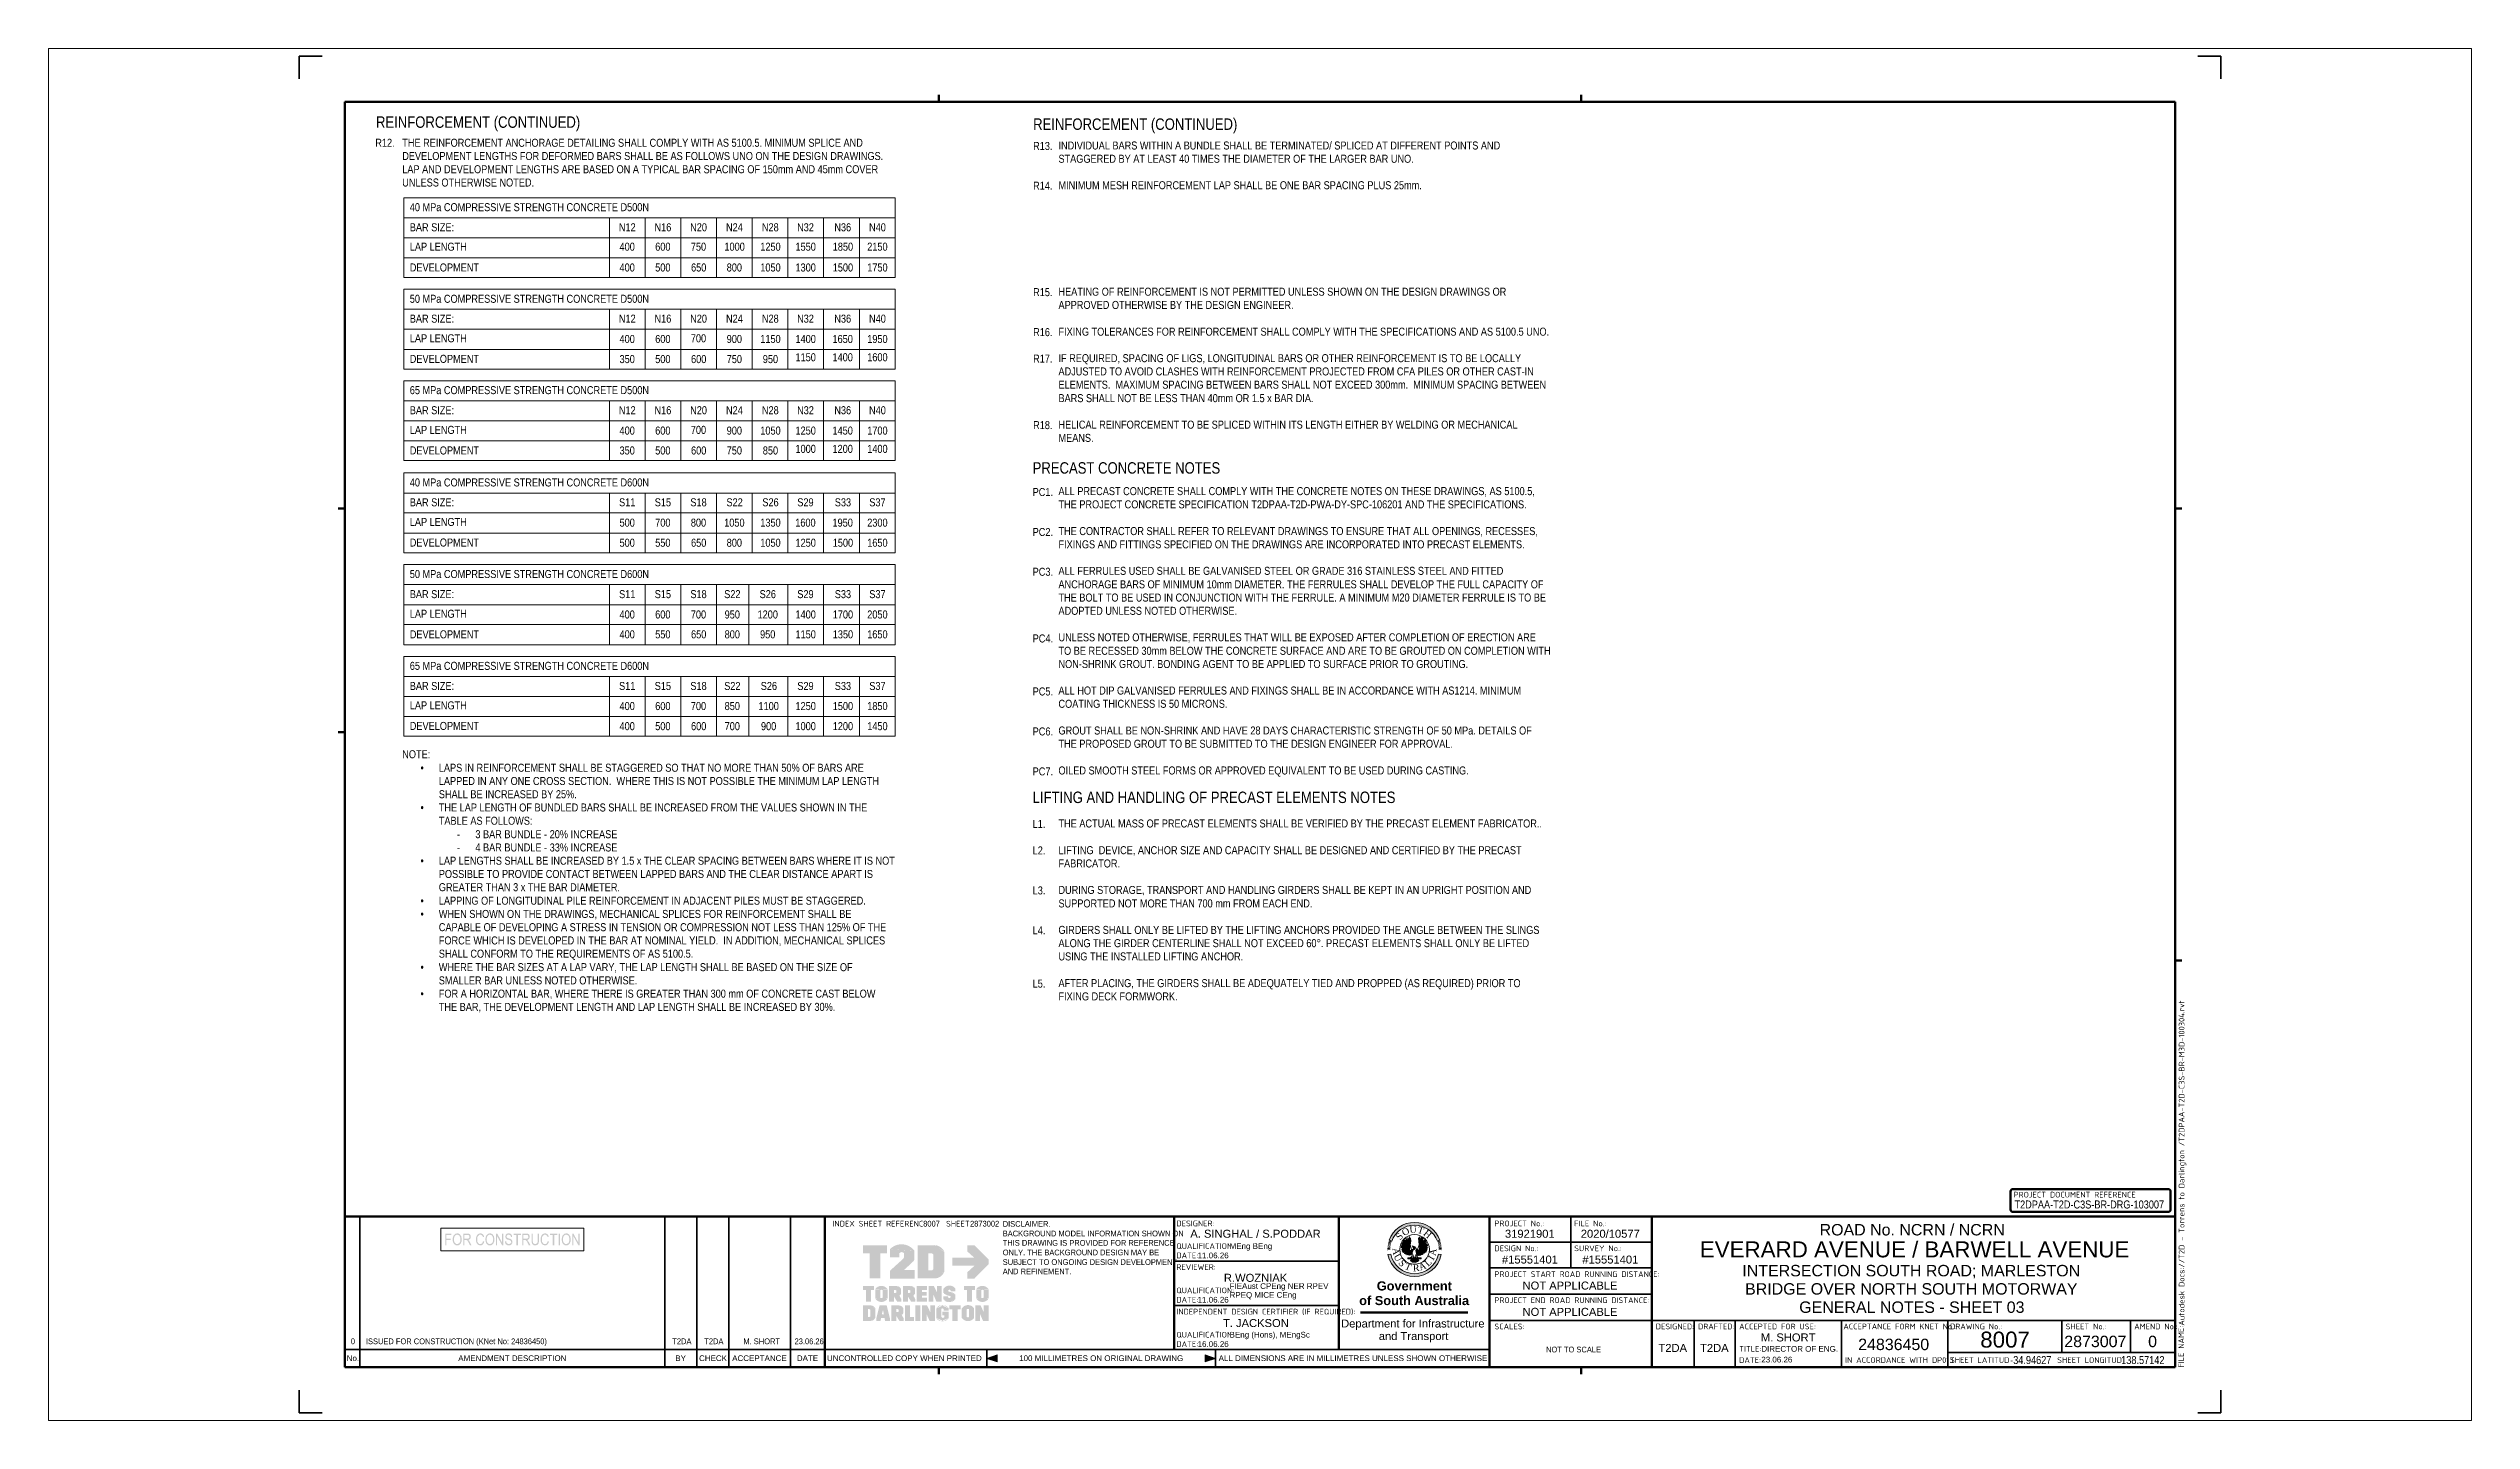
# Paper-space layout 'Layout1' of a CAD drawing. Header units: metres. Extents: x -0.11 to 0.95, y 0 to 0.6.
import ezdxf

# ---------------------------------------------------------------- set-up
doc = ezdxf.new("R2010")
doc.units = ezdxf.units.M
doc.layers.get('Defpoints').update_dxf_attribs({"color": 41})
for name, color, linetype, lineweight in [('A-ANNO-NOTE-STAMP', 10, 'Continuous', 18), ('A-DETL', 7, 'Continuous', 13), ('G-ANNO-TEXT', 7, 'Continuous', 9), ('G-ANNO-TTLB', 7, 'Continuous', 9), ('G-IMPT', 7, 'Continuous', 13)]:
    doc.layers.add(name, color=color, linetype=linetype, lineweight=lineweight)
doc.styles.add('Arial', font='arial.ttf', dxfattribs={"height": 0.0025})
doc.styles.add('Arial Narrow_1', font='ARIALN.TTF', dxfattribs={"height": 0.0025})
doc.styles.add('Arial Narrow_2', font='ARIALN.TTF', dxfattribs={"height": 0.0035})
doc.styles.add('Arial Narrow_3', font='ARIALN.TTF', dxfattribs={"height": 0.005})
doc.styles.add('Arial_1', font='arial.ttf', dxfattribs={"height": 0.0035})
doc.styles.add('Arial_2', font='arial.ttf', dxfattribs={"height": 0.005})
doc.styles.add('Arial_3', font='arial.ttf', dxfattribs={"height": 0.007})
doc.styles.add('Arial_B', font='arialbd.ttf', dxfattribs={"height": 0.004})
doc.styles.add('ISOCPEUR', font='isocpeur.ttf', dxfattribs={"height": 0.0025})
doc.styles.add('Times New Roman', font='times.ttf', dxfattribs={"height": 0.008001})

# ---------------------------------------------------------------- blocks, each defined once
blk = doc.blocks.new('T2DPAA-T2D-PWA-DE-XRF-000001 - Drawing3_dwg-8554483-GENERAL NOTES - SHEET 03')
at = {"layer": 'G-IMPT'}
h = blk.add_hatch(color=256, dxfattribs=at)
edge = h.paths.add_edge_path()
edge.add_line((0.1549, 0.1015), (0.1515, 0.1021))
edge.add_arc((0.1226, 0.1077), 0.0295, 190.997, 349.003, ccw=False)
edge.add_line((0.0937, 0.1021), (0.0903, 0.1015))
edge.add_arc((0.1226, 0.1077), 0.0329, 190.997, 349.003)
edge = h.paths.add_edge_path()
edge.add_arc((0.1226, 0.1077), 0.0329, 20.0475, 159.9525, ccw=False)
edge.add_line((0.1535, 0.119), (0.1503, 0.1178))
edge.add_arc((0.1226, 0.1077), 0.0295, 20.0475, 159.9525)
edge.add_line((0.0949, 0.1178), (0.0917, 0.119))
h = blk.add_hatch(color=256, dxfattribs=at)
edge = h.paths.add_edge_path()
edge.add_arc((0.1226, 0.1077), 0.0329, 161.3902, 162.9856, ccw=False)
edge.add_line((0.0915, 0.1183), (0.0914, 0.1182))
edge.add_line((0.0915, 0.1183), (0.0947, 0.1172))
edge.add_line((0.0947, 0.1171), (0.0947, 0.1172))
edge.add_arc((0.1226, 0.1077), 0.0295, 161.3902, 162.9856)
edge.add_line((0.0944, 0.1163), (0.0911, 0.1174))
h = blk.add_hatch(color=256, dxfattribs=at)
edge = h.paths.add_edge_path()
edge.add_line((0.1206, 0.1074), (0.1207, 0.1074))
edge.add_line((0.1207, 0.1074), (0.1206, 0.1074))
edge = h.paths.add_edge_path()
edge.add_line((0.1166, 0.11), (0.1166, 0.1074))
edge.add_line((0.1166, 0.1074), (0.1183, 0.1065))
edge.add_line((0.1183, 0.1065), (0.119, 0.1076))
edge.add_line((0.119, 0.1076), (0.1204, 0.1079))
edge.add_line((0.1204, 0.1079), (0.1207, 0.1074))
edge.add_line((0.1207, 0.1074), (0.1211, 0.1067))
edge.add_line((0.1211, 0.1067), (0.1187, 0.1008))
edge.add_line((0.1187, 0.1008), (0.1178, 0.1012))
edge.add_line((0.1178, 0.1012), (0.1166, 0.1008))
edge.add_line((0.1166, 0.1008), (0.1161, 0.1012))
edge.add_line((0.1161, 0.1012), (0.1147, 0.101))
edge.add_line((0.1147, 0.101), (0.1143, 0.1017))
edge.add_line((0.1143, 0.1017), (0.1131, 0.1012))
edge.add_line((0.1131, 0.1012), (0.1128, 0.1022))
edge.add_line((0.1128, 0.1022), (0.1119, 0.1019))
edge.add_line((0.1119, 0.1019), (0.1119, 0.1029))
edge.add_line((0.1119, 0.1029), (0.1105, 0.1027))
edge.add_line((0.1105, 0.1027), (0.1107, 0.1043))
edge.add_line((0.1107, 0.1043), (0.1091, 0.1041))
edge.add_line((0.1091, 0.1041), (0.1095, 0.1057))
edge.add_line((0.1095, 0.1057), (0.1077, 0.106))
edge.add_line((0.1077, 0.106), (0.1081, 0.1069))
edge.add_line((0.1081, 0.1069), (0.1072, 0.1074))
edge.add_line((0.1072, 0.1074), (0.1081, 0.1091))
edge.add_line((0.1081, 0.1091), (0.1069, 0.11))
edge.add_line((0.1069, 0.11), (0.1081, 0.1112))
edge.add_line((0.1081, 0.1112), (0.1069, 0.1122))
edge.add_line((0.1069, 0.1122), (0.1085, 0.113))
edge.add_line((0.1085, 0.113), (0.1072, 0.1143))
edge.add_line((0.1072, 0.1143), (0.1095, 0.1145))
edge.add_line((0.1095, 0.1145), (0.1081, 0.116))
edge.add_line((0.1081, 0.116), (0.1105, 0.116))
edge.add_line((0.1105, 0.116), (0.1088, 0.1179))
edge.add_line((0.1088, 0.1179), (0.1119, 0.1163))
edge.add_line((0.1119, 0.1163), (0.1105, 0.1193))
edge.add_line((0.1105, 0.1193), (0.1138, 0.1172))
edge.add_line((0.1138, 0.1172), (0.1121, 0.121))
edge.add_line((0.1121, 0.121), (0.1147, 0.1181))
edge.add_line((0.1147, 0.1181), (0.1143, 0.1224))
edge.add_line((0.1143, 0.1224), (0.1159, 0.1188))
edge.add_line((0.1159, 0.1188), (0.1166, 0.1236))
edge.add_line((0.1166, 0.1236), (0.1171, 0.1207))
edge.add_line((0.1171, 0.1207), (0.1178, 0.1214))
edge.add_line((0.1178, 0.1214), (0.118, 0.1179))
edge.add_line((0.118, 0.1179), (0.1171, 0.1131))
edge.add_line((0.1171, 0.1131), (0.1178, 0.111))
edge.add_line((0.1178, 0.111), (0.1166, 0.11))
for points in [[(0.1105, 0.1193), (0.1088, 0.1179), (0.1119, 0.1163)], [(0.1369, 0.1093), (0.1385, 0.1081), (0.1367, 0.1074), (0.1376, 0.106), (0.1357, 0.106), (0.1367, 0.1043), (0.1348, 0.1043), (0.1348, 0.1031), (0.1336, 0.1034), (0.1331, 0.1022), (0.1322, 0.1024), (0.1317, 0.1015), (0.1305, 0.1017), (0.1301, 0.101), (0.1296, 0.1015), (0.1291, 0.1005), (0.1286, 0.1008), (0.1277, 0.1003), (0.1275, 0.101), (0.1268, 0.1003), (0.1251, 0.1029), (0.1242, 0.1065), (0.1246, 0.1076), (0.1263, 0.1076), (0.127, 0.1067), (0.1284, 0.1072), (0.1291, 0.11), (0.1275, 0.1112), (0.1282, 0.1133), (0.1275, 0.1219), (0.1284, 0.121), (0.1289, 0.1236), (0.1294, 0.1193), (0.1312, 0.1226), (0.1305, 0.1191), (0.1331, 0.1212), (0.1317, 0.1179), (0.1348, 0.1195), (0.1324, 0.116), (0.1364, 0.1179), (0.1341, 0.1155), (0.1371, 0.116), (0.1355, 0.1143), (0.1381, 0.1141), (0.1364, 0.1131), (0.1383, 0.1124), (0.1367, 0.1114), (0.1385, 0.11)], [(0.1312, 0.1226), (0.1331, 0.1212), (0.1305, 0.1191)], [(0.1348, 0.1195), (0.1364, 0.1179), (0.1324, 0.116)], [(0.1069, 0.1122), (0.1069, 0.11), (0.1081, 0.1112)], [(0.1081, 0.116), (0.1072, 0.1143), (0.1095, 0.1145)], [(0.1077, 0.106), (0.1091, 0.1041), (0.1095, 0.1057)], [(0.1105, 0.1027), (0.1119, 0.1019), (0.1119, 0.1029)], [(0.1225, 0.0967), (0.1233, 0.0985), (0.1277, 0.0943), (0.1263, 0.0929), (0.1237, 0.092), (0.1202, 0.0924), (0.1176, 0.0943), (0.1218, 0.0984)], [(0.1291, 0.1005), (0.1301, 0.101), (0.1296, 0.1015)], [(0.1317, 0.1015), (0.1331, 0.1022), (0.1322, 0.1024)], [(0.1383, 0.1124), (0.1381, 0.1141), (0.1364, 0.1131)]]:
    blk.add_hatch(color=256, dxfattribs=at).paths.add_polyline_path(points)
h = blk.add_hatch(color=256, dxfattribs=at)
edge = h.paths.add_edge_path()
edge.add_line((0.154, 0.1174), (0.1508, 0.1163))
edge.add_arc((0.1226, 0.1077), 0.0295, 17.0144, 18.6098)
edge.add_line((0.1505, 0.1172), (0.1505, 0.1171))
edge.add_line((0.1505, 0.1172), (0.1537, 0.1183))
edge.add_line((0.1538, 0.1182), (0.1537, 0.1183))
edge.add_arc((0.1226, 0.1077), 0.0329, 17.0144, 18.6098, ccw=False)
h = blk.add_hatch(color=256, dxfattribs=at)
edge = h.paths.add_edge_path()
edge.add_line((0.0931, 0.1083), (0.0897, 0.1083))
edge.add_arc((0.1226, 0.1077), 0.0329, 177.3415, 178.9368, ccw=False)
edge.add_line((0.0897, 0.1094), (0.0897, 0.1093))
edge.add_line((0.0897, 0.1094), (0.0932, 0.1092))
edge.add_line((0.0932, 0.1091), (0.0932, 0.1092))
edge.add_arc((0.1226, 0.1077), 0.0295, 177.3415, 178.9368)
h = blk.add_hatch(color=256, dxfattribs=at)
edge = h.paths.add_edge_path()
edge.add_line((0.0931, 0.1069), (0.0897, 0.1068))
edge.add_arc((0.1226, 0.1077), 0.0329, 180, 181.5953, ccw=False)
edge.add_line((0.0897, 0.1078), (0.0897, 0.1077))
edge.add_line((0.0897, 0.1078), (0.0931, 0.1078))
edge.add_line((0.0931, 0.1077), (0.0931, 0.1078))
edge.add_arc((0.1226, 0.1077), 0.0295, 180, 181.5953)
h = blk.add_hatch(color=256, dxfattribs=at)
edge = h.paths.add_edge_path()
edge.add_arc((0.1226, 0.1077), 0.0329, 174.6829, 176.2783, ccw=False)
edge.add_line((0.0899, 0.1109), (0.0898, 0.1108))
edge.add_line((0.0899, 0.1109), (0.0933, 0.1106))
edge.add_line((0.0933, 0.1105), (0.0933, 0.1106))
edge.add_arc((0.1226, 0.1077), 0.0295, 174.6829, 176.2783)
edge.add_line((0.0932, 0.1096), (0.0898, 0.1099))
h = blk.add_hatch(color=256, dxfattribs=at)
edge = h.paths.add_edge_path()
edge.add_arc((0.1226, 0.1077), 0.0329, 172.0244, 173.6197, ccw=False)
edge.add_line((0.09, 0.1124), (0.09, 0.1123))
edge.add_line((0.09, 0.1124), (0.0934, 0.1119))
edge.add_line((0.0934, 0.1118), (0.0934, 0.1119))
edge.add_arc((0.1226, 0.1077), 0.0295, 172.0244, 173.6197)
edge.add_line((0.0933, 0.111), (0.0899, 0.1114))
h = blk.add_hatch(color=256, dxfattribs=at)
edge = h.paths.add_edge_path()
edge.add_arc((0.1226, 0.1077), 0.0329, 169.3658, 170.9612, ccw=False)
edge.add_line((0.0903, 0.1139), (0.0903, 0.1138))
edge.add_line((0.0903, 0.1139), (0.0937, 0.1133))
edge.add_line((0.0936, 0.1132), (0.0937, 0.1133))
edge.add_arc((0.1226, 0.1077), 0.0295, 169.3658, 170.9612)
edge.add_line((0.0935, 0.1124), (0.0901, 0.1129))
h = blk.add_hatch(color=256, dxfattribs=at)
edge = h.paths.add_edge_path()
edge.add_arc((0.1226, 0.1077), 0.0329, 166.7073, 168.3026, ccw=False)
edge.add_line((0.0906, 0.1154), (0.0906, 0.1153))
edge.add_line((0.0906, 0.1154), (0.0939, 0.1146))
edge.add_line((0.0939, 0.1145), (0.0939, 0.1146))
edge.add_arc((0.1226, 0.1077), 0.0295, 166.7073, 168.3026)
edge.add_line((0.0937, 0.1137), (0.0904, 0.1144))
h = blk.add_hatch(color=256, dxfattribs=at)
edge = h.paths.add_edge_path()
edge.add_line((0.0941, 0.115), (0.0907, 0.1159))
edge.add_arc((0.1226, 0.1077), 0.0329, 164.0488, 165.6441, ccw=False)
edge.add_line((0.091, 0.1169), (0.091, 0.1168))
edge.add_line((0.091, 0.1169), (0.0943, 0.1159))
edge.add_line((0.0943, 0.1158), (0.0943, 0.1159))
edge.add_arc((0.1226, 0.1077), 0.0295, 164.0488, 165.6441)
h = blk.add_hatch(color=256, dxfattribs=at)
edge = h.paths.add_edge_path()
edge.add_line((0.1232, 0.1095), (0.1225, 0.1076))
edge.add_line((0.1225, 0.1076), (0.1207, 0.1074))
edge.add_line((0.1207, 0.1074), (0.1207, 0.1074))
edge.add_line((0.1207, 0.1074), (0.1216, 0.1086))
edge.add_line((0.1216, 0.1086), (0.1197, 0.1119))
edge.add_line((0.1197, 0.1119), (0.1232, 0.1107))
edge.add_line((0.1232, 0.1107), (0.1239, 0.1098))
edge.add_line((0.1239, 0.1098), (0.1232, 0.1095))
h = blk.add_hatch(color=256, dxfattribs=at)
edge = h.paths.add_edge_path()
edge.add_arc((0.1226, 0.1077), 0.0295, 14.3559, 15.9512)
edge.add_line((0.1509, 0.1159), (0.1509, 0.1158))
edge.add_line((0.1509, 0.1159), (0.1542, 0.1169))
edge.add_line((0.1542, 0.1168), (0.1542, 0.1169))
edge.add_arc((0.1226, 0.1077), 0.0329, 14.3559, 15.9512, ccw=False)
edge.add_line((0.1545, 0.1159), (0.1511, 0.115))
h = blk.add_hatch(color=256, dxfattribs=at)
edge = h.paths.add_edge_path()
edge.add_line((0.1548, 0.1144), (0.1514, 0.1137))
edge.add_arc((0.1226, 0.1077), 0.0295, 11.6974, 13.2927)
edge.add_line((0.1512, 0.1146), (0.1513, 0.1145))
edge.add_line((0.1512, 0.1146), (0.1546, 0.1154))
edge.add_line((0.1546, 0.1153), (0.1546, 0.1154))
edge.add_arc((0.1226, 0.1077), 0.0329, 11.6974, 13.2927, ccw=False)
h = blk.add_hatch(color=256, dxfattribs=at)
edge = h.paths.add_edge_path()
edge.add_arc((0.1226, 0.1077), 0.0295, 9.0388, 10.6342)
edge.add_line((0.1515, 0.1133), (0.1515, 0.1132))
edge.add_line((0.1515, 0.1133), (0.1549, 0.1139))
edge.add_line((0.1549, 0.1138), (0.1549, 0.1139))
edge.add_arc((0.1226, 0.1077), 0.0329, 9.0388, 10.6342, ccw=False)
edge.add_line((0.1551, 0.1129), (0.1517, 0.1124))
h = blk.add_hatch(color=256, dxfattribs=at)
edge = h.paths.add_edge_path()
edge.add_arc((0.1226, 0.1077), 0.0295, 6.3803, 7.9756)
edge.add_line((0.1518, 0.1119), (0.1518, 0.1118))
edge.add_line((0.1518, 0.1119), (0.1552, 0.1124))
edge.add_line((0.1552, 0.1123), (0.1552, 0.1124))
edge.add_arc((0.1226, 0.1077), 0.0329, 6.3803, 7.9756, ccw=False)
edge.add_line((0.1553, 0.1114), (0.1519, 0.111))
h = blk.add_hatch(color=256, dxfattribs=at)
edge = h.paths.add_edge_path()
edge.add_line((0.1554, 0.1099), (0.152, 0.1096))
edge.add_arc((0.1226, 0.1077), 0.0295, 3.7217, 5.3171)
edge.add_line((0.1519, 0.1106), (0.1519, 0.1105))
edge.add_line((0.1519, 0.1106), (0.1553, 0.1109))
edge.add_line((0.1553, 0.1108), (0.1553, 0.1109))
edge.add_arc((0.1226, 0.1077), 0.0329, 3.7217, 5.3171, ccw=False)
h = blk.add_hatch(color=256, dxfattribs=at)
edge = h.paths.add_edge_path()
edge.add_line((0.1555, 0.1083), (0.1521, 0.1083))
edge.add_arc((0.1226, 0.1077), 0.0295, 1.0632, 2.6585)
edge.add_line((0.152, 0.1092), (0.152, 0.1091))
edge.add_line((0.152, 0.1092), (0.1554, 0.1094))
edge.add_line((0.1555, 0.1093), (0.1554, 0.1094))
edge.add_arc((0.1226, 0.1077), 0.0329, 1.0632, 2.6585, ccw=False)
h = blk.add_hatch(color=256, dxfattribs=at)
edge = h.paths.add_edge_path()
edge.add_line((0.1555, 0.1068), (0.152, 0.1069))
edge.add_arc((0.1226, 0.1077), 0.0295, 358.4047, 360)
edge.add_line((0.1521, 0.1078), (0.1521, 0.1077))
edge.add_line((0.1521, 0.1078), (0.1555, 0.1078))
edge.add_line((0.1555, 0.1077), (0.1555, 0.1078))
edge.add_arc((0.1226, 0.1077), 0.0329, 358.4047, 360, ccw=False)
for p, q in [((0.0917, 0.119), (0.0949, 0.1178)), ((0.1105, 0.1193), (0.1088, 0.1179)), ((0.1088, 0.1179), (0.1119, 0.1163)), ((0.1119, 0.1163), (0.1105, 0.1193)), ((0.1305, 0.1191), (0.1312, 0.1226)), ((0.1331, 0.1212), (0.1305, 0.1191)), ((0.1312, 0.1226), (0.1331, 0.1212)), ((0.1324, 0.116), (0.1348, 0.1195)), ((0.1364, 0.1179), (0.1324, 0.116)), ((0.1348, 0.1195), (0.1364, 0.1179)), ((0.1503, 0.1178), (0.1535, 0.119)), ((0.0903, 0.1015), (0.0937, 0.1021)), ((0.1069, 0.1122), (0.1069, 0.11)), ((0.1081, 0.1112), (0.1069, 0.1122)), ((0.1069, 0.11), (0.1081, 0.1112)), ((0.1081, 0.116), (0.1072, 0.1143)), ((0.1072, 0.1143), (0.1095, 0.1145)), ((0.1077, 0.106), (0.1091, 0.1041)), ((0.1095, 0.1057), (0.1077, 0.106)), ((0.1095, 0.1145), (0.1081, 0.116)), ((0.1091, 0.1041), (0.1095, 0.1057)), ((0.1119, 0.1029), (0.1105, 0.1027)), ((0.1105, 0.1027), (0.1119, 0.1019)), ((0.1119, 0.1019), (0.1119, 0.1029)), ((0.115, 0.0967), (0.1197, 0.0967)), ((0.1211, 0.1003), (0.1173, 0.0974)), ((0.1244, 0.1003), (0.1272, 0.0974)), ((0.1256, 0.0967), (0.1308, 0.0967)), ((0.1296, 0.1015), (0.1291, 0.1005)), ((0.1291, 0.1005), (0.1301, 0.101)), ((0.1301, 0.101), (0.1296, 0.1015)), ((0.1322, 0.1024), (0.1317, 0.1015)), ((0.1317, 0.1015), (0.1331, 0.1022)), ((0.1331, 0.1022), (0.1322, 0.1024)), ((0.1381, 0.1141), (0.1364, 0.1131)), ((0.1364, 0.1131), (0.1383, 0.1124)), ((0.1383, 0.1124), (0.1381, 0.1141)), ((0.1515, 0.1021), (0.1549, 0.1015))]:
    blk.add_line(p, q, dxfattribs=at)
at = {"layer": 'G-IMPT', "flags": 128}
for points in [[(0.1085, 0.113), (0.1072, 0.1143), (0.1095, 0.1145), (0.1081, 0.116), (0.1105, 0.116), (0.1088, 0.1179), (0.1119, 0.1163), (0.1105, 0.1193), (0.1138, 0.1172), (0.1121, 0.121), (0.1147, 0.1181), (0.1143, 0.1224), (0.1159, 0.1188), (0.1166, 0.1236), (0.1171, 0.1207), (0.1178, 0.1214), (0.118, 0.1179), (0.1171, 0.1131), (0.119, 0.1076), (0.1204, 0.1079), (0.1211, 0.1067), (0.1187, 0.1008), (0.1178, 0.1012), (0.1166, 0.1008), (0.1161, 0.1012), (0.1147, 0.101), (0.1143, 0.1017), (0.1131, 0.1012), (0.1128, 0.1022), (0.1119, 0.1019), (0.1119, 0.1029), (0.1105, 0.1027), (0.1107, 0.1043), (0.1091, 0.1041), (0.1095, 0.1057), (0.1077, 0.106), (0.1081, 0.1069), (0.1072, 0.1074), (0.1081, 0.1091), (0.1069, 0.11), (0.1081, 0.1112), (0.1069, 0.1122), (0.1087, 0.1131)], [(0.1199, 0.1031), (0.1225, 0.0967), (0.1251, 0.1029), (0.1242, 0.1065), (0.1246, 0.1076), (0.1263, 0.1076), (0.1282, 0.1133), (0.1275, 0.1219), (0.1284, 0.121), (0.1289, 0.1236), (0.1294, 0.1193), (0.1312, 0.1226), (0.1305, 0.1191), (0.1331, 0.1212), (0.1317, 0.1179), (0.1348, 0.1195), (0.1324, 0.116), (0.1364, 0.1179), (0.1341, 0.1155), (0.1371, 0.116), (0.1355, 0.1143), (0.1381, 0.1141), (0.1364, 0.1131), (0.1383, 0.1124), (0.1367, 0.1114), (0.1385, 0.11), (0.1369, 0.1093), (0.1385, 0.1081), (0.1367, 0.1074), (0.1376, 0.106), (0.1357, 0.106), (0.1367, 0.1043), (0.1348, 0.1043), (0.1348, 0.1031), (0.1336, 0.1034), (0.1331, 0.1022), (0.1322, 0.1024), (0.1317, 0.1015), (0.1305, 0.1017), (0.1301, 0.101), (0.1296, 0.1015), (0.1291, 0.1005), (0.1286, 0.1008), (0.1277, 0.1003), (0.1275, 0.101), (0.1268, 0.1003), (0.1251, 0.1029)], [(0.1206, 0.0974), (0.1145, 0.0974), (0.1145, 0.0962), (0.1194, 0.0962)], [(0.119, 0.1076), (0.1183, 0.1065), (0.1166, 0.1074), (0.1166, 0.11), (0.1178, 0.111)], [(0.1218, 0.0984), (0.1176, 0.0943), (0.1202, 0.0924), (0.1237, 0.092), (0.1263, 0.0929), (0.1277, 0.0943), (0.1233, 0.0985)], [(0.1239, 0.1098), (0.1244, 0.1091), (0.1246, 0.1076)], [(0.1246, 0.0974), (0.1308, 0.0974), (0.1308, 0.0962), (0.126, 0.0962)], [(0.1263, 0.1076), (0.127, 0.1067), (0.1284, 0.1072), (0.1291, 0.11), (0.1275, 0.1112)]]:
    blk.add_lwpolyline(points, dxfattribs=at)
blk.add_lwpolyline([(0.1206, 0.1074), (0.1216, 0.1086), (0.1197, 0.1119), (0.1232, 0.1107), (0.1239, 0.1098), (0.1232, 0.1095), (0.1225, 0.1076)], close=True, dxfattribs=at)
at = {"layer": 'G-IMPT'}
blk.add_circle((0.1226, 0.1077), 0.018, dxfattribs=at)
for radius, start, end in [(0.0329, 20.0475, 159.9525), (0.0295, 20.0475, 159.9525), (0.0329, 190.997, 349.003), (0.0295, 190.997, 349.003)]:
    blk.add_arc((0.1226, 0.1077), radius, start, end, dxfattribs=at)
at = {"layer": 'G-IMPT', "lineweight": 9, "char_height": 0.008, "attachment_point": 2, "line_spacing_factor": 1.029793, "style": 'Times New Roman'}
for s, insert, width, rotation in [('S', (0.1012, 0.1263), 0.008041, 49.0663), ('O', (0.1099, 0.133), 0.010353, 26.6943), ('U', (0.1205, 0.136), 0.010353, 4.3222), ('T', (0.1314, 0.1347), 0.008744, 341.9502), ('H', (0.141, 0.1293), 0.010353, 319.5782), ('A', (0.104, 0.106), 0.010353, 279.6978), ('U', (0.1058, 0.0996), 0.010353, 300.15), ('S', (0.1107, 0.0935), 0.008041, 310.3575), ('T', (0.1164, 0.0903), 0.008744, 336.9699), ('R', (0.1244, 0.0893), 0.009549, 3.701), ('A', (0.1307, 0.0909), 0.010353, 21.3382), ('L', (0.1363, 0.0949), 0.008744, 42.375), ('I', (0.1395, 0.0995), 0.004825, 60.5783), ('A', (0.141, 0.1048), 0.010353, 83.64)]:
    blk.add_mtext(s, dxfattribs=dict(at, insert=insert, width=width, rotation=rotation))
blk = doc.blocks.new('T2DPAA-T2D-PWA-DE-XRF-000001 - Standard-9403697-GENERAL NOTES - SHEET 03')
at = {"layer": 'G-ANNO-TTLB', "true_color": 0x1d4a5c}
h = blk.add_hatch(color=139, dxfattribs=at)
edge = h.paths.add_edge_path()
edge.add_line((0.2623, 0.0443), (0.2623, 0.0452))
edge.add_arc((0.2616, 0.044), 0.00145, 58.8241, 99.793)
edge.add_line((0.2613, 0.0454), (0.2613, 0.0441))
edge.add_arc((0.2616, 0.0455), 0.00141, 259.7202, 301.6629)
edge = h.paths.add_edge_path()
edge.add_arc((0.2625, 0.0448), 0.00224, 301.808, 330.1086, ccw=False)
edge.add_line((0.2637, 0.0429), (0.2645, 0.0415))
edge.add_line((0.2645, 0.0415), (0.2645, 0.0403))
edge.add_line((0.2645, 0.0403), (0.2627, 0.0403))
edge.add_line((0.2627, 0.0403), (0.2613, 0.0425))
edge.add_line((0.2613, 0.0425), (0.2613, 0.0403))
edge.add_line((0.2613, 0.0403), (0.2591, 0.0403))
edge.add_line((0.2591, 0.0403), (0.2591, 0.0471))
edge.add_line((0.2591, 0.0471), (0.2624, 0.0471))
edge.add_arc((0.2623, 0.0446), 0.00248, 32.8357, 87.7033, ccw=False)
edge.add_line((0.2644, 0.046), (0.2644, 0.0437))
edge = h.paths.add_edge_path()
edge.add_line((0.2674, 0.0527), (0.2674, 0.0537))
edge.add_arc((0.2667, 0.0524), 0.00145, 58.8241, 99.793)
edge.add_line((0.2665, 0.0539), (0.2665, 0.0526))
edge.add_arc((0.2667, 0.0539), 0.00141, 259.7202, 301.6629)
edge = h.paths.add_edge_path()
edge.add_arc((0.2676, 0.0532), 0.00224, 301.808, 330.1086, ccw=False)
edge.add_line((0.2688, 0.0513), (0.2696, 0.0499))
edge.add_line((0.2696, 0.0499), (0.2696, 0.0487))
edge.add_line((0.2696, 0.0487), (0.2678, 0.0487))
edge.add_line((0.2678, 0.0487), (0.2664, 0.051))
edge.add_line((0.2664, 0.051), (0.2664, 0.0487))
edge.add_line((0.2664, 0.0487), (0.2642, 0.0487))
edge.add_line((0.2642, 0.0487), (0.2642, 0.0555))
edge.add_line((0.2642, 0.0555), (0.2676, 0.0555))
edge.add_arc((0.2675, 0.0531), 0.00248, 32.8357, 87.7033, ccw=False)
edge.add_line((0.2695, 0.0544), (0.2695, 0.0521))
edge = h.paths.add_edge_path()
edge.add_line((0.2499, 0.0422), (0.2499, 0.0452))
edge.add_arc((0.2491, 0.0441), 0.00138, 56.3448, 98.7814)
edge.add_line((0.2489, 0.0454), (0.2489, 0.0419))
edge.add_arc((0.2491, 0.0433), 0.00138, 261.2186, 303.6552)
edge = h.paths.add_edge_path()
edge.add_line((0.2613, 0.0527), (0.2613, 0.0537))
edge.add_arc((0.2606, 0.0524), 0.00145, 58.8241, 99.793)
edge.add_line((0.2603, 0.0539), (0.2603, 0.0526))
edge.add_arc((0.2606, 0.0539), 0.00141, 259.7202, 301.6629)
edge = h.paths.add_edge_path()
edge.add_line((0.2502, 0.0403), (0.2467, 0.0403))
edge.add_line((0.2467, 0.0403), (0.2467, 0.0471))
edge.add_line((0.2467, 0.0471), (0.2501, 0.0471))
edge.add_arc((0.25, 0.0447), 0.00241, 26.2483, 85.5583, ccw=False)
edge.add_line((0.2521, 0.0457), (0.2521, 0.0416))
edge.add_arc((0.2502, 0.0424), 0.00209, 270, 338.4707, ccw=False)
h.paths.add_polyline_path([(0.2555, 0.0451), (0.255, 0.0432), (0.2559, 0.0432)])
h.paths.add_polyline_path([(0.2585, 0.0415), (0.2585, 0.0403), (0.2564, 0.0403), (0.2562, 0.0415), (0.2547, 0.0415), (0.2544, 0.0403), (0.2526, 0.0403), (0.2526, 0.0415), (0.254, 0.0471), (0.2571, 0.0471)])
h.paths.add_polyline_path([(0.2673, 0.042), (0.269, 0.042), (0.269, 0.0403), (0.2651, 0.0403), (0.2651, 0.0471), (0.2673, 0.0471)])
h.paths.add_polyline_path([(0.2718, 0.0403), (0.2696, 0.0403), (0.2696, 0.0471), (0.2718, 0.0471)])
h.paths.add_polyline_path([(0.2762, 0.0441), (0.2762, 0.0471), (0.2782, 0.0471), (0.2782, 0.0403), (0.2759, 0.0403), (0.2746, 0.0432), (0.2746, 0.0403), (0.2725, 0.0403), (0.2725, 0.0471), (0.2748, 0.0471)])
edge = h.paths.add_edge_path()
edge.add_arc((0.2817, 0.0424), 0.000774, 214.5178, 325.4822)
edge.add_line((0.2823, 0.0419), (0.2823, 0.0427))
edge.add_line((0.2823, 0.0427), (0.2815, 0.0427))
edge.add_line((0.2815, 0.0427), (0.2815, 0.0443))
edge.add_line((0.2815, 0.0443), (0.2842, 0.0443))
edge.add_line((0.2842, 0.0443), (0.2842, 0.0415))
edge.add_arc((0.2819, 0.0428), 0.00262, 274.1131, 330.4929, ccw=False)
edge.add_arc((0.2815, 0.0434), 0.00327, 260.2337, 279.7663, ccw=False)
edge.add_arc((0.2812, 0.0429), 0.00275, 208.3817, 264.7517, ccw=False)
edge.add_line((0.2788, 0.0416), (0.2788, 0.0458))
edge.add_arc((0.2812, 0.0445), 0.00268, 94.8448, 152.8409, ccw=False)
edge.add_arc((0.2815, 0.0424), 0.00482, 83.0812, 96.9188, ccw=False)
edge.add_arc((0.2818, 0.0444), 0.00278, 31.3102, 83.6241, ccw=False)
edge.add_line((0.2842, 0.0459), (0.2842, 0.0447))
edge.add_line((0.2842, 0.0447), (0.282, 0.0447))
edge.add_line((0.282, 0.0447), (0.282, 0.0455))
edge.add_arc((0.2815, 0.0451), 0.000641, 40.732, 139.268)
edge.add_line((0.281, 0.0455), (0.281, 0.0419))
h.paths.add_polyline_path([(0.2882, 0.0403), (0.2859, 0.0403), (0.2859, 0.0454), (0.2846, 0.0454), (0.2846, 0.0471), (0.2895, 0.0471), (0.2895, 0.0454), (0.2882, 0.0454)])
edge = h.paths.add_edge_path()
edge.add_arc((0.2927, 0.0429), 0.00104, 239.6549, 300.3451)
edge.add_line((0.2932, 0.042), (0.2932, 0.0454))
edge.add_arc((0.2927, 0.0445), 0.00103, 59.5446, 120.4554)
edge.add_line((0.2921, 0.0454), (0.2921, 0.042))
edge = h.paths.add_edge_path()
edge.add_arc((0.2927, 0.0434), 0.00323, 212.7347, 327.2653, ccw=False)
edge.add_line((0.29, 0.0417), (0.29, 0.0458))
edge.add_arc((0.2927, 0.044), 0.00323, 32.6408, 147.3592, ccw=False)
edge.add_line((0.2954, 0.0458), (0.2954, 0.0417))
h.paths.add_polyline_path([(0.3017, 0.0403), (0.2993, 0.0403), (0.298, 0.0432), (0.298, 0.0403), (0.2959, 0.0403), (0.2959, 0.0471), (0.2982, 0.0471), (0.2996, 0.0441), (0.2996, 0.0471), (0.3017, 0.0471)])
edge = h.paths.add_edge_path()
edge.add_arc((0.299, 0.0513), 0.00104, 239.6549, 300.3451)
edge.add_line((0.2995, 0.0504), (0.2995, 0.0538))
edge.add_arc((0.299, 0.0529), 0.00103, 59.5446, 120.4554)
edge.add_line((0.2985, 0.0538), (0.2985, 0.0504))
edge = h.paths.add_edge_path()
edge.add_arc((0.299, 0.0518), 0.00323, 212.7347, 327.2653, ccw=False)
edge.add_line((0.2963, 0.0501), (0.2963, 0.0542))
edge.add_arc((0.299, 0.0524), 0.00323, 32.6408, 147.3592, ccw=False)
edge.add_line((0.3017, 0.0542), (0.3017, 0.0501))
h.paths.add_polyline_path([(0.2945, 0.0487), (0.2923, 0.0487), (0.2923, 0.0538), (0.2909, 0.0538), (0.2909, 0.0555), (0.2958, 0.0555), (0.2958, 0.0538), (0.2945, 0.0538)])
edge = h.paths.add_edge_path()
edge.add_line((0.2872, 0.0518), (0.2872, 0.0499))
edge.add_arc((0.2849, 0.0513), 0.0027, 273.7285, 329.3952, ccw=False)
edge.add_line((0.285, 0.0486), (0.2841, 0.0486))
edge.add_arc((0.2842, 0.0512), 0.00266, 210.1626, 267.7624, ccw=False)
edge.add_line((0.2819, 0.0499), (0.2819, 0.051))
edge.add_line((0.2819, 0.051), (0.2841, 0.051))
edge.add_arc((0.2845, 0.0508), 0.000522, 155.2714, 300.4507)
edge.add_arc((0.2846, 0.0508), 0.000487, 289.6558, 416.8121)
edge.add_line((0.2849, 0.0512), (0.2834, 0.0515))
edge.add_arc((0.2841, 0.054), 0.00253, 213.4271, 255.8381, ccw=False)
edge.add_line((0.2819, 0.0526), (0.2819, 0.0544))
edge.add_arc((0.2846, 0.0525), 0.00325, 35.8397, 144.1603, ccw=False)
edge.add_line((0.2872, 0.0544), (0.2872, 0.0533))
edge.add_line((0.2872, 0.0533), (0.2851, 0.0533))
edge.add_arc((0.2846, 0.0535), 0.000494, 335.3316, 479.9481)
edge.add_arc((0.2845, 0.0535), 0.000428, 103.9979, 246.4243)
edge.add_line((0.2843, 0.0531), (0.2853, 0.0529))
edge.add_arc((0.2849, 0.0501), 0.00281, 35.1328, 82.3403, ccw=False)
h.paths.add_polyline_path([(0.2792, 0.0526), (0.2792, 0.0555), (0.2812, 0.0555), (0.2812, 0.0487), (0.2789, 0.0487), (0.2776, 0.0517), (0.2776, 0.0487), (0.2755, 0.0487), (0.2755, 0.0555), (0.2778, 0.0555)])
h.paths.add_polyline_path([(0.2725, 0.053), (0.2746, 0.053), (0.2746, 0.0513), (0.2725, 0.0513), (0.2725, 0.0504), (0.2748, 0.0504), (0.2748, 0.0487), (0.2703, 0.0487), (0.2703, 0.0555), (0.2748, 0.0555), (0.2748, 0.0538), (0.2725, 0.0538)])
edge = h.paths.add_edge_path()
edge.add_arc((0.2615, 0.0532), 0.00224, 301.808, 330.1086, ccw=False)
edge.add_line((0.2627, 0.0513), (0.2635, 0.0499))
edge.add_line((0.2635, 0.0499), (0.2635, 0.0487))
edge.add_line((0.2635, 0.0487), (0.2617, 0.0487))
edge.add_line((0.2617, 0.0487), (0.2603, 0.051))
edge.add_line((0.2603, 0.051), (0.2603, 0.0487))
edge.add_line((0.2603, 0.0487), (0.2581, 0.0487))
edge.add_line((0.2581, 0.0487), (0.2581, 0.0555))
edge.add_line((0.2581, 0.0555), (0.2614, 0.0555))
edge.add_arc((0.2613, 0.0531), 0.00248, 32.8357, 87.7033, ccw=False)
edge.add_line((0.2634, 0.0544), (0.2634, 0.0521))
edge = h.paths.add_edge_path()
edge.add_line((0.2543, 0.0538), (0.2543, 0.0504))
edge.add_arc((0.2548, 0.0513), 0.00104, 239.6549, 300.3451)
edge.add_line((0.2553, 0.0504), (0.2553, 0.0538))
edge.add_arc((0.2548, 0.0529), 0.00103, 59.5446, 120.4554)
edge = h.paths.add_edge_path()
edge.add_line((0.2521, 0.0501), (0.2521, 0.0542))
edge.add_arc((0.2548, 0.0524), 0.00323, 32.6408, 147.3592, ccw=False)
edge.add_line((0.2575, 0.0542), (0.2575, 0.0501))
edge.add_arc((0.2548, 0.0518), 0.00323, 212.7347, 327.2653, ccw=False)
h.paths.add_polyline_path([(0.2503, 0.0487), (0.248, 0.0487), (0.248, 0.0538), (0.2467, 0.0538), (0.2467, 0.0555), (0.2516, 0.0555), (0.2516, 0.0538), (0.2503, 0.0538)])
h.paths.add_polyline_path([(0.3017, 0.0672), (0.3017, 0.0651), (0.2955, 0.0588), (0.2924, 0.0588), (0.2924, 0.0616), (0.2955, 0.0644), (0.2858, 0.0644), (0.2858, 0.0679), (0.2955, 0.0679), (0.2924, 0.0707), (0.2924, 0.0734), (0.2955, 0.0734)])
edge = h.paths.add_edge_path()
edge.add_line((0.2768, 0.0699), (0.2754, 0.0699))
edge.add_line((0.2754, 0.0699), (0.2754, 0.0624))
edge.add_line((0.2754, 0.0624), (0.2768, 0.0624))
edge.add_arc((0.2767, 0.0633), 0.000915, 277.9427, 335.4563)
edge.add_line((0.2775, 0.0629), (0.2775, 0.0694))
edge.add_arc((0.2767, 0.0689), 0.000957, 31.2517, 83.8556)
edge = h.paths.add_edge_path()
edge.add_line((0.2781, 0.0589), (0.2707, 0.0589))
edge.add_line((0.2707, 0.0589), (0.2707, 0.0734))
edge.add_line((0.2707, 0.0734), (0.2781, 0.0734))
edge.add_arc((0.2777, 0.0683), 0.00519, 26.2483, 85.5583, ccw=False)
edge.add_line((0.2823, 0.0705), (0.2823, 0.0617))
edge.add_arc((0.2781, 0.0634), 0.00451, 270, 338.4707, ccw=False)
edge = h.paths.add_edge_path()
edge.add_line((0.2627, 0.0699), (0.2627, 0.0681))
edge.add_line((0.2627, 0.0681), (0.2585, 0.0681))
edge.add_line((0.2585, 0.0681), (0.2585, 0.0716))
edge.add_arc((0.2636, 0.0668), 0.00703, 37.1177, 136.9917, ccw=False)
edge.add_line((0.2692, 0.071), (0.2692, 0.0671))
edge.add_arc((0.2674, 0.0677), 0.00193, 316.9738, 340.8309, ccw=False)
edge.add_line((0.2688, 0.0664), (0.268, 0.0656))
edge.add_line((0.268, 0.0656), (0.2646, 0.0625))
edge.add_line((0.2646, 0.0625), (0.2693, 0.0625))
edge.add_line((0.2693, 0.0625), (0.2693, 0.0588))
edge.add_line((0.2693, 0.0588), (0.2585, 0.0588))
edge.add_line((0.2585, 0.0588), (0.2585, 0.0622))
edge.add_line((0.2585, 0.0622), (0.2638, 0.067))
edge.add_line((0.2638, 0.067), (0.2647, 0.068))
edge.add_line((0.2647, 0.068), (0.2647, 0.0699))
edge.add_arc((0.2637, 0.0691), 0.00131, 40.7337, 139.2663)
h.paths.add_polyline_path([(0.2467, 0.0734), (0.2573, 0.0734), (0.2573, 0.0698), (0.2544, 0.0698), (0.2544, 0.0589), (0.2496, 0.0589), (0.2496, 0.0699), (0.2467, 0.0699)])
at = {"layer": 'G-IMPT', "lineweight": 9}
for points in [[(0.3055, 0.0254), (0.3055, 0.0239), (0.3055, 0.0224), (0.301, 0.0239)], [(0.3965, 0.0254), (0.401, 0.0239), (0.3965, 0.0224), (0.3965, 0.0239)]]:
    blk.add_hatch(color=256, dxfattribs=at).paths.add_polyline_path(points)
at = {"layer": 'G-ANNO-TTLB', "color": 8, "lineweight": 35, "true_color": 0x808080}
for p, q in [((0, 0.594), (0.01, 0.594)), ((0, 0.584), (0, 0.594)), ((0.831, 0.594), (0.841, 0.594)), ((0.841, 0.594), (0.841, 0.584)), ((0, 0), (0, 0.01)), ((0.01, 0), (0, 0)), ((0.831, 0), (0.841, 0)), ((0.841, 0), (0.841, 0.01))]:
    blk.add_line(p, q, dxfattribs=at)
at = {"layer": 'G-ANNO-TTLB', "lineweight": 100}
for p, q in [((0.02, 0.574), (0.02, 0.02)), ((0.821, 0.574), (0.02, 0.574)), ((0.821, 0.02), (0.821, 0.574)), ((0.23, 0.02), (0.23, 0.086)), ((0.455, 0.086), (0.455, 0.0277)), ((0.521, 0.086), (0.521, 0.02)), ((0.592, 0.086), (0.592, 0.02)), ((0.4645, 0.044), (0.5115, 0.044)), ((0.02, 0.02), (0.821, 0.02))]:
    blk.add_line(p, q, dxfattribs=at)
at = {"layer": 'G-ANNO-TTLB', "lineweight": 50}
for p, q in [((0.28, 0.577), (0.28, 0.574)), ((0.561, 0.577), (0.561, 0.574)), ((0.017, 0.396), (0.02, 0.396)), ((0.821, 0.396), (0.824, 0.396)), ((0.017, 0.298), (0.02, 0.298)), ((0.821, 0.198), (0.824, 0.198)), ((0.749, 0.097), (0.749, 0.089)), ((0.818, 0.098), (0.75, 0.098)), ((0.819, 0.089), (0.819, 0.097)), ((0.75, 0.088), (0.818, 0.088)), ((0.28, 0.02), (0.28, 0.017)), ((0.561, 0.02), (0.561, 0.017))]:
    blk.add_line(p, q, dxfattribs=at)
at = {"layer": 'G-ANNO-TTLB', "lineweight": 35}
for p, q in [((0.0265, 0.02), (0.0265, 0.086)), ((0.16, 0.02), (0.16, 0.086)), ((0.174, 0.02), (0.174, 0.086)), ((0.188, 0.02), (0.188, 0.086)), ((0.215, 0.02), (0.215, 0.086)), ((0.5565, 0.086), (0.5565, 0.0635)), ((0.521, 0.0748), (0.592, 0.0748)), ((0.521, 0.0635), (0.592, 0.0635)), ((0.455, 0.0471), (0.383, 0.0471)), ((0.521, 0.052), (0.592, 0.052)), ((0.521, 0.0405), (0.821, 0.0405)), ((0.6105, 0.0405), (0.6105, 0.02)), ((0.6285, 0.0405), (0.6285, 0.02)), ((0.675, 0.0405), (0.675, 0.02)), ((0.7215, 0.0405), (0.7215, 0.02)), ((0.7715, 0.0265), (0.7715, 0.0405)), ((0.8015, 0.0265), (0.8015, 0.0405)), ((0.521, 0.0277), (0.02, 0.0277)), ((0.301, 0.02), (0.301, 0.0277)), ((0.401, 0.02), (0.401, 0.0277)), ((0.821, 0.0265), (0.7215, 0.0265))]:
    blk.add_line(p, q, dxfattribs=at)
at = {"layer": 'G-ANNO-TTLB'}
for p, q in [((0.3055, 0.0254), (0.301, 0.0239)), ((0.301, 0.0239), (0.3055, 0.0224)), ((0.3055, 0.0239), (0.3055, 0.0254)), ((0.3055, 0.0224), (0.3055, 0.0239)), ((0.3965, 0.0254), (0.3965, 0.0239)), ((0.401, 0.0239), (0.3965, 0.0254)), ((0.3965, 0.0239), (0.3965, 0.0224)), ((0.3965, 0.0224), (0.401, 0.0239))]:
    blk.add_line(p, q, dxfattribs=at)
at = {"layer": 'G-ANNO-TTLB', "lineweight": 50}
for centre, start, end in [((0.75, 0.097), 90, 180), ((0.818, 0.097), 0, 90), ((0.75, 0.089), 180, 270), ((0.818, 0.089), 270, 0)]:
    blk.add_arc(centre, 0.001, start, end, dxfattribs=at)
at = {"xscale": 0.3600000000000081, "yscale": 0.3600000000000081, "zscale": 0.3600000000000081}
blk.add_blockref('T2DPAA-T2D-PWA-DE-XRF-000001 - Drawing3_dwg-8554483-GENERAL NOTES - SHEET 03', (0.444, 0.0328), dxfattribs=at)
at = {"layer": 'G-ANNO-TTLB', "attachment_point": 1}
for s, insert, char_height, width, style in [('PROJECT DOCUMENT REFERENCE', (0.7503, 0.0968), 0.0025, 0.058764, 'ISOCPEUR'), ('INDEX SHEET REFERENCE:', (0.2334, 0.0841), 0.0025, 0.046899, 'ISOCPEUR'), ('SHEET', (0.2831, 0.0841), 0.0025, 0.011544, 'ISOCPEUR'), ('PROJECT No.:', (0.5231, 0.0842), 0.0025, 0.02397, 'ISOCPEUR'), ('FILE No.:', (0.558, 0.0842), 0.0025, 0.015553, 'ISOCPEUR'), ('DESIGN No.:', (0.5231, 0.0733), 0.0025, 0.020844, 'ISOCPEUR'), ('SURVEY No.:', (0.558, 0.0733), 0.0025, 0.023008, 'ISOCPEUR'), ('QUALIFICATION:', (0.3839, 0.0549), 0.0025, 0.027498, 'ISOCPEUR'), ('Government', (0.4716, 0.0576), 0.004, 0.040004, 'Arial_B'), ('PROJECT START ROAD RUNNING DISTANCE:', (0.5231, 0.062), 0.0025, 0.079207, 'ISOCPEUR'), ('DATE:', (0.3839, 0.0508), 0.0025, 0.010582, 'ISOCPEUR'), ('INDEPENDENT DESIGN CERTIFIER (IF REQUIRED):', (0.3839, 0.0456), 0.0025, 0.08546, 'ISOCPEUR'), ('of South Australia', (0.4639, 0.0512), 0.004, 0.058523, 'Arial_B'), ('PROJECT END ROAD RUNNING DISTANCE:', (0.5231, 0.0506), 0.0025, 0.073835, 'ISOCPEUR'), ('QUALIFICATION:', (0.3839, 0.0355), 0.0025, 0.027498, 'ISOCPEUR'), ('Department for Infrastructure ', (0.456, 0.0409), 0.0035, 0.078004, 'Arial_1'), ('and Transport', (0.4725, 0.0354), 0.0035, 0.037599, 'Arial_1'), ('SCALES:', (0.5231, 0.0391), 0.0025, 0.014911, 'ISOCPEUR'), ('DESIGNED:', (0.5937, 0.0391), 0.0025, 0.018118, 'ISOCPEUR'), ('DRAFTED:', (0.6122, 0.0391), 0.0025, 0.017557, 'ISOCPEUR'), ('ACCEPTED FOR USE:', (0.6302, 0.0391), 0.0025, 0.037118, 'ISOCPEUR'), ('ACCEPTANCE FORM KNET No.:', (0.6758, 0.0391), 0.0025, 0.054435, 'ISOCPEUR'), ('DRAWING No.:', (0.7225, 0.0391), 0.0025, 0.024772, 'ISOCPEUR'), ('SHEET No.:', (0.7731, 0.0391), 0.0025, 0.019722, 'ISOCPEUR'), ('AMEND No.:', (0.8031, 0.0391), 0.0025, 0.020603, 'ISOCPEUR'), ('No. ', (0.0208, 0.0252), 0.0025, 0.007215, 'Arial'), ('AMENDMENT DESCRIPTION ', (0.0696, 0.0252), 0.0025, 0.058283, 'Arial'), ('BY ', (0.1646, 0.0252), 0.0025, 0.006814, 'Arial'), ('CHECK', (0.175, 0.0252), 0.0025, 0.014751, 'Arial'), ('ACCEPTANCE', (0.1895, 0.0252), 0.0025, 0.028861, 'Arial'), ('DATE ', (0.2178, 0.0252), 0.0025, 0.012506, 'Arial'), ('UNCONTROLLED COPY WHEN PRINTED', (0.231, 0.0252), 0.0025, 0.082173, 'Arial'), ('100 MILLIMETRES ON ORIGINAL DRAWING ', (0.3151, 0.0252), 0.0025, 0.088186, 'Arial'), ('DATE:', (0.3839, 0.0314), 0.0025, 0.010582, 'ISOCPEUR'), ('ALL DIMENSIONS ARE IN MILLIMETRES UNLESS SHOWN OTHERWISE ', (0.4024, 0.0252), 0.0025, 0.143101, 'Arial'), ('NOT TO SCALE', (0.5457, 0.029), 0.0025, 0.025574, 'Arial Narrow_1'), ('TITLE:', (0.6302, 0.0293), 0.0025, 0.010903, 'ISOCPEUR'), ('DATE:', (0.6302, 0.0244), 0.0025, 0.010582, 'ISOCPEUR'), ('IN ACCORDANCE WITH DP013', (0.6766, 0.0244), 0.0025, 0.05227, 'ISOCPEUR'), ('SHEET LATITUDE', (0.7225, 0.0244), 0.0025, 0.030945, 'ISOCPEUR'), ('SHEET LONGITUDE', (0.7694, 0.0244), 0.0025, 0.03303, 'ISOCPEUR')]:
    blk.add_mtext(s, dxfattribs=dict(at, insert=insert, char_height=char_height, width=width, style=style))
at = {"layer": 'G-ANNO-TTLB', "insert": (0.3079, 0.084), "char_height": 0.0025, "width": 0.022127, "attachment_point": 1, "style": 'Arial Narrow_1', "bg_fill": 3, "box_fill_scale": 1.25, "bg_fill_color": 256, "bg_fill_true_color": 13158600, "bg_fill_transparency": 0}
blk.add_mtext('DISCLAIMER.', dxfattribs=at)
at = {"layer": 'G-ANNO-TTLB', "insert": (0.8224, 0.0198), "char_height": 0.0025, "width": 0.021966, "attachment_point": 1, "rotation": 90, "style": 'ISOCPEUR'}
blk.add_mtext('FILE NAME: ', dxfattribs=at)
at = {"layer": 'G-ANNO-TTLB', "lineweight": 100}
blk.add_line((0.821, 0.086), (0.02, 0.086), dxfattribs=at)
at = {"layer": 'G-ANNO-TTLB', "insert": (0.3079, 0.0798), "char_height": 0.0025, "width": 0.084899, "attachment_point": 1, "style": 'Arial Narrow_1', "bg_fill": 3, "box_fill_scale": 1.25, "bg_fill_color": 256, "bg_fill_true_color": 13158600, "bg_fill_transparency": 0}
blk.add_mtext('BACKGROUND MODEL INFORMATION SHOWN ON ', dxfattribs=at)
at = {"layer": 'G-ANNO-TTLB', "insert": (0.3079, 0.0757), "char_height": 0.0025, "width": 0.08065, "attachment_point": 1, "style": 'Arial Narrow_1', "bg_fill": 3, "box_fill_scale": 1.25, "bg_fill_color": 256, "bg_fill_true_color": 13158600, "bg_fill_transparency": 0}
blk.add_mtext('THIS DRAWING IS PROVIDED FOR REFERENCE ', dxfattribs=at)
at = {"layer": 'G-ANNO-TTLB', "insert": (0.3839, 0.0842), "char_height": 0.0025, "width": 0.018118, "attachment_point": 1, "style": 'ISOCPEUR'}
blk.add_mtext('DESIGNER:', dxfattribs=at)
at = {"layer": 'G-ANNO-TTLB', "insert": (0.3079, 0.0715), "char_height": 0.0025, "width": 0.073515, "attachment_point": 1, "style": 'Arial Narrow_1', "bg_fill": 3, "box_fill_scale": 1.25, "bg_fill_color": 256, "bg_fill_true_color": 13158600, "bg_fill_transparency": 0}
blk.add_mtext('ONLY. THE BACKGROUND DESIGN MAY BE ', dxfattribs=at)
at = {"layer": 'G-ANNO-TTLB', "insert": (0.3079, 0.0673), "char_height": 0.0025, "width": 0.082013, "attachment_point": 1, "style": 'Arial Narrow_1', "bg_fill": 3, "box_fill_scale": 1.25, "bg_fill_color": 256, "bg_fill_true_color": 13158600, "bg_fill_transparency": 0}
blk.add_mtext('SUBJECT TO ONGOING DESIGN DEVELOPMENT ', dxfattribs=at)
at = {"layer": 'G-ANNO-TTLB', "lineweight": 100}
blk.add_line((0.383, 0.086), (0.383, 0.0277), dxfattribs=at)
at = {"layer": 'G-ANNO-TTLB', "lineweight": 35}
blk.add_line((0.455, 0.0665), (0.383, 0.0665), dxfattribs=at)
at = {"layer": 'G-ANNO-TTLB', "char_height": 0.0025, "attachment_point": 1, "style": 'ISOCPEUR'}
for s, insert, width in [('QUALIFICATION:', (0.3839, 0.0743), 0.027498), ('DATE:', (0.3839, 0.0702), 0.010582), ('REVIEWER:', (0.3839, 0.0651), 0.01916)]:
    blk.add_mtext(s, dxfattribs=dict(at, insert=insert, width=width))
at = {"layer": 'G-ANNO-TTLB', "insert": (0.3079, 0.0632), "char_height": 0.0025, "width": 0.031827, "attachment_point": 1, "style": 'Arial Narrow_1', "bg_fill": 3, "box_fill_scale": 1.25, "bg_fill_color": 256, "bg_fill_true_color": 13158600, "bg_fill_transparency": 0}
blk.add_mtext('AND REFINEMENT.', dxfattribs=at)
blk = doc.blocks.new('ForConstructionStamp')
at = {"layer": 'A-ANNO-NOTE-STAMP'}
h = blk.add_hatch(color=256, dxfattribs=at)
h.dxf.hatch_style = 1
h.paths.add_polyline_path([(0.0267, 0.0026), (0.0267, 0.0015), (0.0289, -0.0025), (0.0289, -0.0014)])
h.paths.add_polyline_path([(0.0267, 0.0026), (0.0262, 0.0026), (0.0262, -0.0025), (0.0267, -0.0025), (0.0267, 0.0015)])
h.paths.add_polyline_path([(0.0294, 0.0026), (0.0289, 0.0026), (0.0289, -0.0014), (0.0289, -0.0025), (0.0294, -0.0025)])
h.paths.add_polyline_path([(0.0236, 0.0027), (0.0235, 0.0027), (0.0232, 0.0026), (0.0229, 0.0026), (0.0226, 0.0024), (0.0224, 0.0022), (0.0222, 0.002), (0.0221, 0.0019), (0.0219, 0.0016), (0.0218, 0.0013), (0.0217, 0.0011), (0.0217, 0.0007), (0.0216, 0.0004), (0.0216, 0), (0.0216, -0.0003), (0.0217, -0.0006), (0.0217, -0.0009), (0.0218, -0.0012), (0.0219, -0.0015), (0.0221, -0.0018), (0.0222, -0.0019), (0.0224, -0.0021), (0.0227, -0.0023), (0.023, -0.0025), (0.0232, -0.0025), (0.0236, -0.0026), (0.0237, -0.0026), (0.024, -0.0025), (0.0243, -0.0024), (0.0246, -0.0022), (0.0248, -0.002), (0.0236, -0.002), (0.0233, -0.002), (0.0231, -0.0019), (0.0228, -0.0017), (0.0226, -0.0015), (0.0224, -0.0013), (0.0223, -0.001), (0.0222, -0.0007), (0.0222, -0.0004), (0.0222, 0), (0.0222, 0.0001), (0.0222, 0.0005), (0.0222, 0.0008), (0.0223, 0.0011), (0.0224, 0.0014), (0.0226, 0.0016), (0.0227, 0.0018), (0.023, 0.002), (0.0233, 0.0021), (0.0236, 0.0021), (0.0248, 0.0022), (0.0246, 0.0024), (0.0245, 0.0024), (0.0242, 0.0026), (0.0239, 0.0027)])
h.paths.add_polyline_path([(0.0248, 0.0022), (0.0236, 0.0021), (0.0237, 0.0021), (0.024, 0.002), (0.0243, 0.0019), (0.0244, 0.0018), (0.0246, 0.0015), (0.0248, 0.0012), (0.0248, 0.0011), (0.0249, 0.0007), (0.0249, 0.0004), (0.025, 0.0001), (0.025, 0.0001), (0.0249, -0.0003), (0.0249, -0.0007), (0.0248, -0.001), (0.0247, -0.0012), (0.0246, -0.0015), (0.0244, -0.0016), (0.0241, -0.0018), (0.0239, -0.0019), (0.0236, -0.002), (0.0248, -0.002), (0.025, -0.0018), (0.025, -0.0018), (0.0252, -0.0015), (0.0253, -0.0012), (0.0254, -0.001), (0.0255, -0.0006), (0.0255, -0.0003), (0.0255, 0.0001), (0.0255, 0.0002), (0.0255, 0.0006), (0.0254, 0.0009), (0.0254, 0.0012), (0.0253, 0.0015), (0.0252, 0.0017), (0.025, 0.0019)])
h.paths.add_polyline_path([(0.0203, -0.0025), (0.0203, 0.0026), (0.0208, 0.0026), (0.0208, -0.0025)])
h.paths.add_polyline_path([(0.0196, 0.0026), (0.0164, 0.0026), (0.0164, 0.002), (0.0177, 0.002), (0.0177, -0.0025), (0.0183, -0.0025), (0.0183, 0.002), (0.0196, 0.002)])
h.paths.add_polyline_path([(0.0143, 0.0027), (0.0142, 0.0027), (0.0139, 0.0026), (0.0136, 0.0025), (0.0133, 0.0024), (0.0132, 0.0023), (0.0143, 0.0021), (0.0144, 0.0021), (0.0147, 0.002), (0.0149, 0.0019), (0.0151, 0.0017), (0.0153, 0.0014), (0.0154, 0.0011), (0.0159, 0.0012), (0.0158, 0.0015), (0.0157, 0.0019), (0.0155, 0.0021), (0.0153, 0.0023), (0.0152, 0.0024), (0.0149, 0.0026), (0.0146, 0.0027)])
h.paths.add_polyline_path([(0.0132, 0.0023), (0.013, 0.0021), (0.0128, 0.0018), (0.0126, 0.0015), (0.0126, 0.0014), (0.0125, 0.0011), (0.0124, 0.0008), (0.0124, 0.0005), (0.0124, 0.0001), (0.0124, -0.0001), (0.0124, -0.0005), (0.0124, -0.0008), (0.0125, -0.0011), (0.0126, -0.0014), (0.0127, -0.0016), (0.0129, -0.0018), (0.0131, -0.0021), (0.0133, -0.0023), (0.0133, -0.0023), (0.0136, -0.0024), (0.0139, -0.0025), (0.0143, -0.0026), (0.0145, -0.0025), (0.0148, -0.0025), (0.0151, -0.0023), (0.0154, -0.0021), (0.0155, -0.002), (0.0142, -0.002), (0.014, -0.002), (0.0137, -0.0019), (0.0135, -0.0017), (0.0133, -0.0015), (0.0133, -0.0014), (0.0131, -0.0012), (0.013, -0.0009), (0.013, -0.0006), (0.0129, -0.0003), (0.0129, 0.0001), (0.0129, 0.0003), (0.013, 0.0007), (0.013, 0.001), (0.0131, 0.0012), (0.0132, 0.0014), (0.0134, 0.0017), (0.0136, 0.0019), (0.0137, 0.002), (0.014, 0.0021), (0.0143, 0.0021)])
h.paths.add_polyline_path([(0.0154, -0.0007), (0.0154, -0.0008), (0.0153, -0.0012), (0.0152, -0.0014), (0.015, -0.0017), (0.0148, -0.0018), (0.0146, -0.0019), (0.0142, -0.002), (0.0155, -0.002), (0.0156, -0.0018), (0.0158, -0.0015), (0.0159, -0.0012), (0.016, -0.0009)])
h.paths.add_polyline_path([(0.0089, 0.0026), (0.0084, 0.0026), (0.0084, -0.0003), (0.0084, -0.0006), (0.0084, -0.001), (0.0085, -0.0013), (0.0086, -0.0016), (0.0087, -0.0019), (0.0088, -0.0021), (0.01, -0.002), (0.0097, -0.0019), (0.0094, -0.0018), (0.0092, -0.0016), (0.009, -0.0013), (0.009, -0.0013), (0.009, -0.0011), (0.0089, -0.0007), (0.0089, -0.0003)])
h.paths.add_polyline_path([(0.0116, 0.0026), (0.0111, 0.0026), (0.0111, -0.0003), (0.0111, -0.0004), (0.0111, -0.0008), (0.011, -0.0012), (0.0109, -0.0014), (0.0108, -0.0016), (0.0106, -0.0018), (0.0103, -0.0019), (0.01, -0.002), (0.0088, -0.0021), (0.0089, -0.0021), (0.0091, -0.0023), (0.0094, -0.0025), (0.0097, -0.0025), (0.01, -0.0026), (0.0101, -0.0026), (0.0104, -0.0025), (0.0107, -0.0024), (0.011, -0.0023), (0.0112, -0.0021), (0.0114, -0.0018), (0.0115, -0.0015), (0.0115, -0.0013), (0.0116, -0.001), (0.0116, -0.0007), (0.0116, -0.0003)])
h.paths.add_polyline_path([(0.0061, 0.0026), (0.0043, 0.0026), (0.0043, -0.0025), (0.0048, -0.0025), (0.0048, -0.0002), (0.0054, -0.0002), (0.0064, -0.0002), (0.0064, -0.0002), (0.0068, -0.0001), (0.007, 0.0001), (0.0072, 0.0003), (0.0073, 0.0003), (0.0048, 0.0004), (0.0048, 0.002), (0.0061, 0.002), (0.0072, 0.0023), (0.0069, 0.0025), (0.0068, 0.0025), (0.0065, 0.0026)])
h.paths.add_polyline_path([(0.0072, 0.0023), (0.0061, 0.002), (0.0062, 0.002), (0.0065, 0.002), (0.0068, 0.0018), (0.0068, 0.0018), (0.0069, 0.0015), (0.007, 0.0012), (0.007, 0.001), (0.0069, 0.0007), (0.0068, 0.0006), (0.0066, 0.0005), (0.0063, 0.0004), (0.006, 0.0004), (0.0048, 0.0004), (0.0073, 0.0003), (0.0074, 0.0006), (0.0075, 0.0009), (0.0075, 0.0012), (0.0075, 0.0014), (0.0075, 0.0017), (0.0074, 0.002), (0.0074, 0.002)])
h.paths.add_polyline_path([(0.0064, -0.0002), (0.0054, -0.0002), (0.0056, -0.0002), (0.0059, -0.0003), (0.0059, -0.0003), (0.0062, -0.0006), (0.0063, -0.0008), (0.0065, -0.001), (0.0066, -0.0014), (0.0072, -0.0025), (0.0079, -0.0025), (0.0072, -0.0011), (0.0071, -0.001), (0.0069, -0.0007), (0.0067, -0.0004), (0.0067, -0.0004)])
h.paths.add_polyline_path([(0.0037, 0.0026), (0.0005, 0.0026), (0.0005, 0.002), (0.0018, 0.002), (0.0018, -0.0025), (0.0024, -0.0025), (0.0024, 0.002), (0.0037, 0.002)])
h.paths.add_polyline_path([(-0.0016, 0.0027), (-0.0019, 0.0027), (-0.0022, 0.0026), (-0.0025, 0.0025), (-0.0027, 0.0023), (-0.0028, 0.0022), (-0.0016, 0.0021), (-0.0015, 0.0021), (-0.0011, 0.002), (-0.0009, 0.0019), (-0.0008, 0.0017), (-0.0007, 0.0015), (-0.0006, 0.0011), (-0.0001, 0.0012), (-0.0001, 0.0014), (-0.0002, 0.0017), (-0.0003, 0.002), (-0.0004, 0.0021), (-0.0006, 0.0023), (-0.0008, 0.0025), (-0.001, 0.0026), (-0.0013, 0.0027)])
h.paths.add_polyline_path([(-0.0028, 0.0022), (-0.003, 0.0019), (-0.003, 0.0016), (-0.0031, 0.0013), (-0.003, 0.001), (-0.0029, 0.0007), (-0.0028, 0.0004), (-0.0026, 0.0002), (-0.0024, 0.0001), (-0.0021, 0), (-0.0017, -0.0001), (-0.0014, -0.0002), (-0.0011, -0.0003), (-0.0009, -0.0004), (-0.0008, -0.0005), (-0.0006, -0.0007), (-0.0006, -0.0008), (-0.0005, -0.0011), (-0.0005, -0.0012), (-0.0006, -0.0015), (-0.0008, -0.0017), (-0.0009, -0.0018), (-0.0012, -0.0019), (-0.0015, -0.002), (-0.0004, -0.0021), (-0.0002, -0.0018), (-0.0001, -0.0017), (0, -0.0014), (0, -0.001), (0, -0.0009), (0, -0.0006), (-0.0002, -0.0003), (-0.0002, -0.0002), (-0.0004, 0), (-0.0007, 0.0002), (-0.0009, 0.0003), (-0.0012, 0.0004), (-0.0016, 0.0005), (-0.0019, 0.0006), (-0.0022, 0.0007), (-0.0024, 0.0009), (-0.0025, 0.001), (-0.0026, 0.0013), (-0.0025, 0.0016), (-0.0023, 0.0019), (-0.0022, 0.0019), (-0.002, 0.0021), (-0.0016, 0.0021)])
h.paths.add_polyline_path([(-0.0027, -0.0008), (-0.0032, -0.0008), (-0.0032, -0.001), (-0.0032, -0.0013), (-0.0031, -0.0016), (-0.003, -0.0019), (-0.0028, -0.0021), (-0.0027, -0.0021), (-0.0025, -0.0023), (-0.0022, -0.0025), (-0.0019, -0.0025), (-0.0016, -0.0026), (-0.0013, -0.0025), (-0.001, -0.0025), (-0.0007, -0.0024), (-0.0006, -0.0023), (-0.0004, -0.0021), (-0.0015, -0.002), (-0.0018, -0.0019), (-0.0021, -0.0018), (-0.0023, -0.0017), (-0.0025, -0.0014), (-0.0026, -0.0014), (-0.0027, -0.0011)])
h.paths.add_polyline_path([(-0.0066, 0.0026), (-0.0067, 0.0015), (-0.0045, -0.0025), (-0.0045, -0.0014)])
h.paths.add_polyline_path([(-0.0066, 0.0026), (-0.0072, 0.0026), (-0.0072, -0.0025), (-0.0067, -0.0025), (-0.0067, 0.0015)])
h.paths.add_polyline_path([(-0.004, 0.0026), (-0.0045, 0.0026), (-0.0045, -0.0014), (-0.0045, -0.0025), (-0.004, -0.0025)])
h.paths.add_polyline_path([(-0.0098, 0.0027), (-0.0099, 0.0027), (-0.0102, 0.0026), (-0.0105, 0.0026), (-0.0108, 0.0024), (-0.011, 0.0022), (-0.0112, 0.002), (-0.0113, 0.0019), (-0.0115, 0.0016), (-0.0116, 0.0013), (-0.0117, 0.0011), (-0.0117, 0.0007), (-0.0118, 0.0004), (-0.0118, 0), (-0.0118, -0.0003), (-0.0117, -0.0006), (-0.0117, -0.0009), (-0.0116, -0.0012), (-0.0115, -0.0015), (-0.0113, -0.0018), (-0.0112, -0.0019), (-0.011, -0.0021), (-0.0107, -0.0023), (-0.0104, -0.0025), (-0.0101, -0.0025), (-0.0098, -0.0026), (-0.0097, -0.0026), (-0.0094, -0.0025), (-0.0091, -0.0024), (-0.0088, -0.0022), (-0.0086, -0.002), (-0.0098, -0.002), (-0.0101, -0.002), (-0.0103, -0.0019), (-0.0106, -0.0017), (-0.0108, -0.0015), (-0.011, -0.0013), (-0.0111, -0.001), (-0.0112, -0.0007), (-0.0112, -0.0004), (-0.0112, 0), (-0.0112, 0.0001), (-0.0112, 0.0005), (-0.0112, 0.0008), (-0.0111, 0.0011), (-0.011, 0.0014), (-0.0108, 0.0016), (-0.0107, 0.0018), (-0.0104, 0.002), (-0.0101, 0.0021), (-0.0098, 0.0021), (-0.0086, 0.0022), (-0.0088, 0.0024), (-0.0089, 0.0024), (-0.0092, 0.0026), (-0.0095, 0.0027)])
h.paths.add_polyline_path([(-0.0086, 0.0022), (-0.0098, 0.0021), (-0.0097, 0.0021), (-0.0094, 0.002), (-0.0091, 0.0019), (-0.009, 0.0018), (-0.0088, 0.0015), (-0.0086, 0.0012), (-0.0086, 0.0011), (-0.0085, 0.0007), (-0.0084, 0.0004), (-0.0084, 0.0001), (-0.0084, 0.0001), (-0.0085, -0.0003), (-0.0085, -0.0007), (-0.0086, -0.001), (-0.0087, -0.0012), (-0.0088, -0.0015), (-0.009, -0.0016), (-0.0093, -0.0018), (-0.0095, -0.0019), (-0.0098, -0.002), (-0.0086, -0.002), (-0.0084, -0.0018), (-0.0084, -0.0018), (-0.0082, -0.0015), (-0.0081, -0.0012), (-0.008, -0.001), (-0.0079, -0.0006), (-0.0079, -0.0003), (-0.0079, 0.0001), (-0.0079, 0.0002), (-0.0079, 0.0006), (-0.008, 0.0009), (-0.008, 0.0012), (-0.0081, 0.0015), (-0.0082, 0.0017), (-0.0084, 0.0019)])
h.paths.add_polyline_path([(-0.014, 0.0027), (-0.0141, 0.0027), (-0.0144, 0.0026), (-0.0147, 0.0025), (-0.015, 0.0024), (-0.0151, 0.0023), (-0.014, 0.0021), (-0.0139, 0.0021), (-0.0136, 0.002), (-0.0134, 0.0019), (-0.0132, 0.0017), (-0.013, 0.0014), (-0.0129, 0.0011), (-0.0124, 0.0012), (-0.0125, 0.0015), (-0.0126, 0.0019), (-0.0128, 0.0021), (-0.013, 0.0023), (-0.0131, 0.0024), (-0.0134, 0.0026), (-0.0137, 0.0027)])
h.paths.add_polyline_path([(-0.0151, 0.0023), (-0.0153, 0.0021), (-0.0155, 0.0018), (-0.0157, 0.0015), (-0.0157, 0.0014), (-0.0158, 0.0011), (-0.0159, 0.0008), (-0.0159, 0.0005), (-0.0159, 0.0001), (-0.0159, -0.0001), (-0.0159, -0.0005), (-0.0159, -0.0008), (-0.0158, -0.0011), (-0.0157, -0.0014), (-0.0156, -0.0016), (-0.0154, -0.0018), (-0.0152, -0.0021), (-0.015, -0.0023), (-0.015, -0.0023), (-0.0147, -0.0024), (-0.0144, -0.0025), (-0.0141, -0.0026), (-0.0138, -0.0025), (-0.0135, -0.0025), (-0.0132, -0.0023), (-0.013, -0.0021), (-0.0129, -0.002), (-0.0141, -0.002), (-0.0143, -0.002), (-0.0146, -0.0019), (-0.0148, -0.0017), (-0.015, -0.0015), (-0.015, -0.0014), (-0.0152, -0.0012), (-0.0153, -0.0009), (-0.0153, -0.0006), (-0.0154, -0.0003), (-0.0154, 0.0001), (-0.0154, 0.0003), (-0.0154, 0.0007), (-0.0153, 0.001), (-0.0152, 0.0012), (-0.0151, 0.0014), (-0.0149, 0.0017), (-0.0147, 0.0019), (-0.0146, 0.002), (-0.0143, 0.0021), (-0.014, 0.0021)])
h.paths.add_polyline_path([(-0.0129, -0.0007), (-0.0129, -0.0008), (-0.013, -0.0012), (-0.0131, -0.0014), (-0.0133, -0.0017), (-0.0135, -0.0018), (-0.0138, -0.0019), (-0.0141, -0.002), (-0.0129, -0.002), (-0.0127, -0.0018), (-0.0125, -0.0015), (-0.0124, -0.0012), (-0.0123, -0.0009)])
h.paths.add_polyline_path([(-0.0197, 0.0026), (-0.0215, 0.0026), (-0.0215, -0.0025), (-0.021, -0.0025), (-0.021, -0.0002), (-0.0203, -0.0002), (-0.0194, -0.0002), (-0.0193, -0.0002), (-0.019, -0.0001), (-0.0187, 0.0001), (-0.0185, 0.0003), (-0.0185, 0.0003), (-0.021, 0.0004), (-0.021, 0.002), (-0.0197, 0.002), (-0.0186, 0.0023), (-0.0188, 0.0025), (-0.019, 0.0025), (-0.0193, 0.0026)])
h.paths.add_polyline_path([(-0.0186, 0.0023), (-0.0197, 0.002), (-0.0196, 0.002), (-0.0192, 0.002), (-0.019, 0.0018), (-0.019, 0.0018), (-0.0188, 0.0015), (-0.0188, 0.0012), (-0.0188, 0.001), (-0.0189, 0.0007), (-0.019, 0.0006), (-0.0192, 0.0005), (-0.0194, 0.0004), (-0.0198, 0.0004), (-0.021, 0.0004), (-0.0185, 0.0003), (-0.0183, 0.0006), (-0.0183, 0.0009), (-0.0182, 0.0012), (-0.0182, 0.0014), (-0.0183, 0.0017), (-0.0184, 0.002), (-0.0184, 0.002)])
h.paths.add_polyline_path([(-0.0194, -0.0002), (-0.0203, -0.0002), (-0.0202, -0.0002), (-0.0199, -0.0003), (-0.0198, -0.0003), (-0.0196, -0.0006), (-0.0195, -0.0008), (-0.0193, -0.001), (-0.0191, -0.0014), (-0.0186, -0.0025), (-0.0179, -0.0025), (-0.0186, -0.0011), (-0.0187, -0.001), (-0.0188, -0.0007), (-0.019, -0.0004), (-0.0191, -0.0004)])
h.paths.add_polyline_path([(-0.0241, 0.0027), (-0.0242, 0.0027), (-0.0245, 0.0026), (-0.0248, 0.0026), (-0.0251, 0.0024), (-0.0253, 0.0022), (-0.0255, 0.002), (-0.0256, 0.0019), (-0.0258, 0.0016), (-0.0259, 0.0013), (-0.026, 0.0011), (-0.0261, 0.0007), (-0.0261, 0.0004), (-0.0261, 0), (-0.0261, -0.0003), (-0.0261, -0.0006), (-0.026, -0.0009), (-0.0259, -0.0012), (-0.0258, -0.0015), (-0.0256, -0.0018), (-0.0255, -0.0019), (-0.0253, -0.0021), (-0.025, -0.0023), (-0.0248, -0.0025), (-0.0245, -0.0025), (-0.0242, -0.0026), (-0.024, -0.0026), (-0.0237, -0.0025), (-0.0234, -0.0024), (-0.0231, -0.0022), (-0.0229, -0.002), (-0.0242, -0.002), (-0.0244, -0.002), (-0.0247, -0.0019), (-0.0249, -0.0017), (-0.0251, -0.0015), (-0.0253, -0.0013), (-0.0254, -0.001), (-0.0255, -0.0007), (-0.0255, -0.0004), (-0.0256, 0), (-0.0256, 0.0001), (-0.0255, 0.0005), (-0.0255, 0.0008), (-0.0254, 0.0011), (-0.0253, 0.0014), (-0.0252, 0.0016), (-0.025, 0.0018), (-0.0247, 0.002), (-0.0245, 0.0021), (-0.0241, 0.0021), (-0.0229, 0.0022), (-0.0232, 0.0024), (-0.0232, 0.0024), (-0.0235, 0.0026), (-0.0238, 0.0027)])
h.paths.add_polyline_path([(-0.0229, 0.0022), (-0.0241, 0.0021), (-0.024, 0.0021), (-0.0237, 0.002), (-0.0234, 0.0019), (-0.0233, 0.0018), (-0.0231, 0.0015), (-0.023, 0.0012), (-0.0229, 0.0011), (-0.0228, 0.0007), (-0.0228, 0.0004), (-0.0227, 0.0001), (-0.0227, 0.0001), (-0.0228, -0.0003), (-0.0228, -0.0007), (-0.0229, -0.001), (-0.023, -0.0012), (-0.0232, -0.0015), (-0.0233, -0.0016), (-0.0236, -0.0018), (-0.0239, -0.0019), (-0.0242, -0.002), (-0.0229, -0.002), (-0.0227, -0.0018), (-0.0227, -0.0018), (-0.0225, -0.0015), (-0.0224, -0.0012), (-0.0223, -0.001), (-0.0222, -0.0006), (-0.0222, -0.0003), (-0.0222, 0.0001), (-0.0222, 0.0002), (-0.0222, 0.0006), (-0.0223, 0.0009), (-0.0223, 0.0012), (-0.0224, 0.0015), (-0.0225, 0.0017), (-0.0227, 0.0019)])
h.paths.add_polyline_path([(-0.0267, 0.0026), (-0.0294, 0.0026), (-0.0294, -0.0025), (-0.0289, -0.0025), (-0.0289, -0.0002), (-0.027, -0.0002), (-0.027, 0.0004), (-0.0289, 0.0004), (-0.0289, 0.002), (-0.0267, 0.002)])
at = {"layer": 'A-ANNO-NOTE-STAMP', "flags": 128}
blk.add_lwpolyline([(-0.0313, 0.005), (0.0313, 0.005), (0.0313, -0.005), (-0.0313, -0.005)], close=True, dxfattribs=at)

psp = doc.layouts.get("Layout1")

# ---------------------------------------------------------------- linework, layer by layer
at = {"layer": 'A-DETL', "lineweight": 9}
for p, q in [((0.0458, 0.497), (0.0458, 0.532)), ((0.0458, 0.532), (0.2608, 0.532)), ((0.2608, 0.532), (0.2608, 0.497)), ((0.0458, 0.5232), (0.2608, 0.5232)), ((0.1358, 0.497), (0.1358, 0.5232)), ((0.1514, 0.497), (0.1514, 0.5232)), ((0.167, 0.497), (0.167, 0.5232)), ((0.1827, 0.497), (0.1827, 0.5232)), ((0.1983, 0.497), (0.1983, 0.5232)), ((0.2139, 0.497), (0.2139, 0.5232)), ((0.2295, 0.497), (0.2295, 0.5232)), ((0.2452, 0.497), (0.2452, 0.5232)), ((0.0458, 0.5145), (0.2608, 0.5145)), ((0.0458, 0.5057), (0.2608, 0.5057)), ((0.2608, 0.497), (0.0458, 0.497)), ((0.0458, 0.4569), (0.0458, 0.4919)), ((0.0458, 0.4919), (0.2608, 0.4919)), ((0.2608, 0.4919), (0.2608, 0.4569)), ((0.0458, 0.4832), (0.2608, 0.4832)), ((0.1358, 0.4569), (0.1358, 0.4832)), ((0.1514, 0.4569), (0.1514, 0.4832)), ((0.167, 0.4569), (0.167, 0.4832)), ((0.1827, 0.4569), (0.1827, 0.4832)), ((0.1983, 0.4569), (0.1983, 0.4832)), ((0.2139, 0.4569), (0.2139, 0.4832)), ((0.2295, 0.4569), (0.2295, 0.4832)), ((0.2452, 0.4569), (0.2452, 0.4832)), ((0.0458, 0.4744), (0.2608, 0.4744)), ((0.0458, 0.4656), (0.2608, 0.4656)), ((0.2608, 0.4569), (0.0458, 0.4569)), ((0.0458, 0.4169), (0.0458, 0.4518)), ((0.0458, 0.4518), (0.2608, 0.4518)), ((0.2608, 0.4518), (0.2608, 0.4169)), ((0.0458, 0.4431), (0.2608, 0.4431)), ((0.1358, 0.4169), (0.1358, 0.4431)), ((0.1514, 0.4169), (0.1514, 0.4431)), ((0.167, 0.4169), (0.167, 0.4431)), ((0.1827, 0.4169), (0.1827, 0.4431)), ((0.1983, 0.4169), (0.1983, 0.4431)), ((0.2139, 0.4169), (0.2139, 0.4431)), ((0.2295, 0.4169), (0.2295, 0.4431)), ((0.2452, 0.4169), (0.2452, 0.4431)), ((0.0458, 0.4343), (0.2608, 0.4343)), ((0.0458, 0.4256), (0.2608, 0.4256)), ((0.2608, 0.4169), (0.0458, 0.4169)), ((0.0458, 0.3765), (0.0458, 0.4115)), ((0.0458, 0.4115), (0.2608, 0.4115)), ((0.2608, 0.4115), (0.2608, 0.3765)), ((0.0458, 0.4027), (0.2608, 0.4027)), ((0.0458, 0.394), (0.2608, 0.394)), ((0.1358, 0.3765), (0.1358, 0.4027)), ((0.1514, 0.3765), (0.1514, 0.4027)), ((0.167, 0.3765), (0.167, 0.4027)), ((0.1827, 0.3765), (0.1827, 0.4027)), ((0.1983, 0.3765), (0.1983, 0.4027)), ((0.2139, 0.3765), (0.2139, 0.4027)), ((0.2295, 0.3765), (0.2295, 0.4027)), ((0.2452, 0.3765), (0.2452, 0.4027)), ((0.0458, 0.3852), (0.2608, 0.3852)), ((0.2608, 0.3765), (0.0458, 0.3765)), ((0.0458, 0.3363), (0.0458, 0.3714)), ((0.0458, 0.3714), (0.2608, 0.3714)), ((0.2608, 0.3714), (0.2608, 0.3363)), ((0.0458, 0.3626), (0.2608, 0.3626)), ((0.1358, 0.3363), (0.1358, 0.3626)), ((0.1514, 0.3363), (0.1514, 0.3626)), ((0.167, 0.3363), (0.167, 0.3626)), ((0.1827, 0.3363), (0.1827, 0.3626)), ((0.1968, 0.3363), (0.1968, 0.3626)), ((0.2139, 0.3363), (0.2139, 0.3626)), ((0.2295, 0.3363), (0.2295, 0.3626)), ((0.2452, 0.3363), (0.2452, 0.3626)), ((0.0458, 0.3538), (0.2608, 0.3538)), ((0.0458, 0.3451), (0.2608, 0.3451)), ((0.2608, 0.3363), (0.0458, 0.3363)), ((0.0458, 0.2962), (0.0458, 0.3312)), ((0.0458, 0.3312), (0.2608, 0.3312)), ((0.2608, 0.3312), (0.2608, 0.2962)), ((0.0458, 0.3224), (0.2608, 0.3224)), ((0.1358, 0.2962), (0.1358, 0.3224)), ((0.1514, 0.2962), (0.1514, 0.3224)), ((0.167, 0.2962), (0.167, 0.3224)), ((0.1827, 0.2962), (0.1827, 0.3224)), ((0.1968, 0.2962), (0.1968, 0.3224)), ((0.2139, 0.2962), (0.2139, 0.3224)), ((0.2295, 0.2962), (0.2295, 0.3224)), ((0.2452, 0.2962), (0.2452, 0.3224)), ((0.0458, 0.3137), (0.2608, 0.3137)), ((0.0458, 0.3049), (0.2608, 0.3049)), ((0.2608, 0.2962), (0.0458, 0.2962))]:
    psp.add_line(p, q, dxfattribs=at)

# ---------------------------------------------------------------- viewports
at = {"layer": '0'}
psp.add_viewport(center=(0.4205, 0.297), size=(1.0605, 0.600674), view_center_point=(0.4205, 0.297), view_height=0.600674, dxfattribs=at)

# ---------------------------------------------------------------- next in the draw order: block references
at = {"layer": 'G-ANNO-TTLB'}
psp.add_blockref('T2DPAA-T2D-PWA-DE-XRF-000001 - Standard-9403697-GENERAL NOTES - SHEET 03', (0, 0), dxfattribs=at)

# ---------------------------------------------------------------- next in the draw order: linework, layer by layer
at = {"layer": 'Defpoints'}
psp.add_line((0, 0), (0, 0.0005), dxfattribs=at)

# ---------------------------------------------------------------- next in the draw order: block references
at = {"layer": 'A-ANNO-NOTE-STAMP'}
psp.add_blockref('ForConstructionStamp', (0.0933, 0.0759), dxfattribs=at)

# ---------------------------------------------------------------- next in the draw order: texts
at = {"layer": 'G-ANNO-TEXT', "attachment_point": 1, "bg_fill": 3, "box_fill_scale": 1, "bg_fill_color": 256, "bg_fill_transparency": 0}
for s, insert, char_height, style in [('REINFORCEMENT (CONTINUED)  ', (0.0336, 0.5676), 0.005, 'Arial Narrow_3'), ('INDIVIDUAL BARS WITHIN A BUNDLE SHALL BE TERMINATED/ SPLICED AT DIFFERENT POINTS AND ', (0.3323, 0.5566), 0.0035, 'Arial Narrow_2'), ('MINIMUM MESH REINFORCEMENT LAP SHALL BE ONE BAR SPACING PLUS 25mm.', (0.3323, 0.5392), 0.0035, 'Arial Narrow_2'), ('BAR SIZE:', (0.0484, 0.5208), 0.0035, 'Arial Narrow_2'), ('N12', (0.1399, 0.5208), 0.0035, 'Arial Narrow_2'), ('N16', (0.1555, 0.5208), 0.0035, 'Arial Narrow_2'), ('N20', (0.1711, 0.5208), 0.0035, 'Arial Narrow_2'), ('N24', (0.1868, 0.5208), 0.0035, 'Arial Narrow_2'), ('N28', (0.2025, 0.5208), 0.0035, 'Arial Narrow_2'), ('N32', (0.2179, 0.5208), 0.0035, 'Arial Narrow_2'), ('N36', (0.2342, 0.5208), 0.0035, 'Arial Narrow_2'), ('N40', (0.2494, 0.5208), 0.0035, 'Arial Narrow_2'), ('DEVELOPMENT', (0.0484, 0.5032), 0.0035, 'Arial Narrow_2'), ('400', (0.1402, 0.5032), 0.0035, 'Arial Narrow_2'), ('500', (0.1558, 0.5032), 0.0035, 'Arial Narrow_2'), ('650', (0.1715, 0.5032), 0.0035, 'Arial Narrow_2'), ('800', (0.1871, 0.5032), 0.0035, 'Arial Narrow_2'), ('1050', (0.2018, 0.5032), 0.0035, 'Arial Narrow_2'), ('1300', (0.2172, 0.5032), 0.0035, 'Arial Narrow_2'), ('1500', (0.2335, 0.5032), 0.0035, 'Arial Narrow_2'), ('1750', (0.2486, 0.5032), 0.0035, 'Arial Narrow_2'), ('HEATING OF REINFORCEMENT IS NOT PERMITTED UNLESS SHOWN ON THE DESIGN DRAWINGS OR ', (0.3323, 0.4926), 0.0035, 'Arial Narrow_2'), ('BAR SIZE:', (0.0484, 0.4808), 0.0035, 'Arial Narrow_2'), ('N12', (0.1399, 0.4808), 0.0035, 'Arial Narrow_2'), ('N16', (0.1555, 0.4808), 0.0035, 'Arial Narrow_2'), ('N20', (0.1711, 0.4808), 0.0035, 'Arial Narrow_2'), ('N24', (0.1868, 0.4808), 0.0035, 'Arial Narrow_2'), ('N28', (0.2025, 0.4808), 0.0035, 'Arial Narrow_2'), ('N32', (0.2179, 0.4808), 0.0035, 'Arial Narrow_2'), ('N36', (0.2342, 0.4808), 0.0035, 'Arial Narrow_2'), ('N40', (0.2494, 0.4808), 0.0035, 'Arial Narrow_2'), ('400', (0.1402, 0.4719), 0.0035, 'Arial Narrow_2'), ('900', (0.1871, 0.4719), 0.0035, 'Arial Narrow_2'), ('FIXING TOLERANCES FOR REINFORCEMENT SHALL COMPLY WITH THE SPECIFICATIONS AND AS 5100.5 UNO. ', (0.3323, 0.4751), 0.0035, 'Arial Narrow_2'), ('DEVELOPMENT', (0.0484, 0.4632), 0.0035, 'Arial Narrow_2'), ('600', (0.1715, 0.4631), 0.0035, 'Arial Narrow_2'), ('IF REQUIRED, SPACING OF LIGS, LONGITUDINAL BARS OR OTHER REINFORCEMENT IS TO BE LOCALLY ', (0.3323, 0.4635), 0.0035, 'Arial Narrow_2'), ('BAR SIZE:', (0.0484, 0.4407), 0.0035, 'Arial Narrow_2'), ('N12', (0.1399, 0.4407), 0.0035, 'Arial Narrow_2'), ('N16', (0.1555, 0.4407), 0.0035, 'Arial Narrow_2'), ('N20', (0.1711, 0.4407), 0.0035, 'Arial Narrow_2'), ('N24', (0.1868, 0.4407), 0.0035, 'Arial Narrow_2'), ('N28', (0.2025, 0.4407), 0.0035, 'Arial Narrow_2'), ('N32', (0.2179, 0.4407), 0.0035, 'Arial Narrow_2'), ('N36', (0.2342, 0.4407), 0.0035, 'Arial Narrow_2'), ('N40', (0.2494, 0.4407), 0.0035, 'Arial Narrow_2'), ('400', (0.1402, 0.4318), 0.0035, 'Arial Narrow_2'), ('900', (0.1871, 0.4318), 0.0035, 'Arial Narrow_2'), ('HELICAL REINFORCEMENT TO BE SPLICED WITHIN ITS LENGTH EITHER BY WELDING OR MECHANICAL ', (0.3323, 0.4344), 0.0035, 'Arial Narrow_2'), ('DEVELOPMENT', (0.0484, 0.4231), 0.0035, 'Arial Narrow_2'), ('600', (0.1715, 0.4231), 0.0035, 'Arial Narrow_2'), ('PRECAST CONCRETE NOTES', (0.321, 0.4162), 0.005, 'Arial Narrow_3'), ('PC1.', (0.321, 0.4049), 0.0035, 'Arial Narrow_2'), ('BAR SIZE:', (0.0484, 0.4004), 0.0035, 'Arial Narrow_2'), ('S11', (0.14, 0.4004), 0.0035, 'Arial Narrow_2'), ('S15', (0.1556, 0.4004), 0.0035, 'Arial Narrow_2'), ('S18', (0.1712, 0.4004), 0.0035, 'Arial Narrow_2'), ('S22', (0.187, 0.4004), 0.0035, 'Arial Narrow_2'), ('S26', (0.2027, 0.4004), 0.0035, 'Arial Narrow_2'), ('S29', (0.218, 0.4004), 0.0035, 'Arial Narrow_2'), ('S33', (0.2344, 0.4004), 0.0035, 'Arial Narrow_2'), ('S37', (0.2495, 0.4004), 0.0035, 'Arial Narrow_2'), ('DEVELOPMENT', (0.0484, 0.3828), 0.0035, 'Arial Narrow_2'), ('PC2.', (0.321, 0.3874), 0.0035, 'Arial Narrow_2'), ('PC3.', (0.321, 0.37), 0.0035, 'Arial Narrow_2'), ('BAR SIZE:', (0.0484, 0.3602), 0.0035, 'Arial Narrow_2'), ('400', (0.1402, 0.3513), 0.0035, 'Arial Narrow_2'), ('600', (0.1558, 0.3513), 0.0035, 'Arial Narrow_2'), ('700', (0.1714, 0.3513), 0.0035, 'Arial Narrow_2'), ('950', (0.1862, 0.3513), 0.0035, 'Arial Narrow_2'), ('1200', (0.2006, 0.3513), 0.0035, 'Arial Narrow_2'), ('1400', (0.2172, 0.3513), 0.0035, 'Arial Narrow_2'), ('1700', (0.2335, 0.3513), 0.0035, 'Arial Narrow_2'), ('2050', (0.2486, 0.3513), 0.0035, 'Arial Narrow_2'), ('DEVELOPMENT', (0.0484, 0.3426), 0.0035, 'Arial Narrow_2'), ('PC4.', (0.321, 0.3408), 0.0035, 'Arial Narrow_2'), ('BAR SIZE:', (0.0484, 0.32), 0.0035, 'Arial Narrow_2'), ('400', (0.1402, 0.3112), 0.0035, 'Arial Narrow_2'), ('600', (0.1558, 0.3112), 0.0035, 'Arial Narrow_2'), ('700', (0.1714, 0.3112), 0.0035, 'Arial Narrow_2'), ('850', (0.1862, 0.3112), 0.0035, 'Arial Narrow_2'), ('1100', (0.201, 0.3112), 0.0035, 'Arial Narrow_2'), ('1250', (0.2172, 0.3112), 0.0035, 'Arial Narrow_2'), ('1500', (0.2335, 0.3112), 0.0035, 'Arial Narrow_2'), ('1850', (0.2486, 0.3112), 0.0035, 'Arial Narrow_2'), ('PC5.', (0.321, 0.3176), 0.0035, 'Arial Narrow_2'), ('DEVELOPMENT', (0.0484, 0.3025), 0.0035, 'Arial Narrow_2'), ('PC6.', (0.321, 0.3001), 0.0035, 'Arial Narrow_2'), ('•', (0.0531, 0.2842), 0.0035, 'Arial Narrow_2'), ('PC7.', (0.321, 0.2826), 0.0035, 'Arial Narrow_2'), ('•', (0.0531, 0.2668), 0.0035, 'Arial Narrow_2'), ('LIFTING AND HANDLING OF PRECAST ELEMENTS NOTES', (0.321, 0.272), 0.005, 'Arial Narrow_3'), ('L1.', (0.321, 0.2596), 0.0035, 'Arial Narrow_2'), ('THE ACTUAL MASS OF PRECAST ELEMENTS SHALL BE VERIFIED BY THE PRECAST ELEMENT FABRICATOR.. ', (0.3323, 0.2598), 0.0035, 'Arial Narrow_2'), ('L2.', (0.321, 0.248), 0.0035, 'Arial Narrow_2'), ('LIFTING  DEVICE, ANCHOR SIZE AND CAPACITY SHALL BE DESIGNED AND CERTIFIED BY THE PRECAST ', (0.3323, 0.2481), 0.0035, 'Arial Narrow_2'), ('•', (0.0531, 0.2435), 0.0035, 'Arial Narrow_2'), ('•', (0.0531, 0.226), 0.0035, 'Arial Narrow_2'), ('L3.', (0.321, 0.2305), 0.0035, 'Arial Narrow_2'), ('DURING STORAGE, TRANSPORT AND HANDLING GIRDERS SHALL BE KEPT IN AN UPRIGHT POSITION AND ', (0.3323, 0.2307), 0.0035, 'Arial Narrow_2'), ('L4.', (0.321, 0.213), 0.0035, 'Arial Narrow_2'), ('GIRDERS SHALL ONLY BE LIFTED BY THE LIFTING ANCHORS PROVIDED THE ANGLE BETWEEN THE SLINGS ', (0.3323, 0.2132), 0.0035, 'Arial Narrow_2'), ('•', (0.0531, 0.1969), 0.0035, 'Arial Narrow_2'), ('•', (0.0531, 0.1853), 0.0035, 'Arial Narrow_2'), ('L5.', (0.321, 0.1897), 0.0035, 'Arial Narrow_2'), ('AFTER PLACING, THE GIRDERS SHALL BE ADEQUATELY TIED AND PROPPED (AS REQUIRED) PRIOR TO ', (0.3323, 0.1899), 0.0035, 'Arial Narrow_2')]:
    psp.add_mtext(s, dxfattribs=dict(at, insert=insert, char_height=char_height, style=style))
at = {"layer": 'G-ANNO-TTLB', "style": 'Arial Narrow_1'}
psp.add_text('T2DPAA-T2D-C3S-BR-DRG-103007', height=0.0035, dxfattribs=at).set_placement((0.7507, 0.0895))
at = {"layer": 'G-ANNO-TTLB', "insert": (0.8226, 0.0382), "char_height": 0.0025, "attachment_point": 1, "rotation": 90, "style": 'ISOCPEUR', "bg_fill": 3, "box_fill_scale": 1, "bg_fill_color": 256, "bg_fill_transparency": 0}
psp.add_mtext('Autodesk Docs://T2D - Torrens to Darlington /T2DPAA-T2D-C3S-BR-M3D-100304.rvt', dxfattribs=at)
at = {"layer": 'G-ANNO-TTLB', "attachment_point": 1, "bg_fill": 3, "box_fill_scale": 1, "bg_fill_color": 256, "bg_fill_transparency": 0}
for s, insert, char_height, style in [('8007', (0.2731, 0.0841), 0.0025, 'Arial Narrow_1'), ('2873002', (0.2936, 0.0841), 0.0025, 'Arial Narrow_1'), ('A. SINGHAL / S.PODDAR', (0.39, 0.0802), 0.0035, 'Arial_1'), ('31921901', (0.5277, 0.0802), 0.0035, 'Arial_1'), ('2020/10577', (0.5609, 0.0802), 0.0035, 'Arial_1'), ('ROAD No. NCRN / NCRN', (0.6654, 0.0827), 0.005, 'Arial_2'), ('#15551401', (0.5264, 0.0689), 0.0035, 'Arial_1'), ('#15551401', (0.5616, 0.0689), 0.0035, 'Arial_1'), ('R.WOZNIAK', (0.4047, 0.0609), 0.0035, 'Arial_1'), ('NOT APPLICABLE', (0.5354, 0.0575), 0.0035, 'Arial_1'), ('NOT APPLICABLE', (0.5354, 0.046), 0.0035, 'Arial_1'), ('GENERAL NOTES - SHEET 03', (0.6565, 0.0488), 0.005, 'Arial_2'), ('0', (0.0226, 0.0326), 0.0025, 'Arial Narrow_2'), ('T2DA', (0.1633, 0.0326), 0.0025, 'Arial Narrow_2'), ('T2DA', (0.1773, 0.0326), 0.0025, 'Arial Narrow_2'), ('M. SHORT', (0.1944, 0.0326), 0.0025, 'Arial Narrow_2'), ('23.06.26', (0.2168, 0.0326), 0.0025, 'Arial Narrow_2'), ('T. JACKSON', (0.4043, 0.0411), 0.0035, 'Arial_1'), ('M. SHORT', (0.6397, 0.0348), 0.0035, 'Arial_1'), ('24836450', (0.6823, 0.0325), 0.005, 'Arial_2'), ('8007', (0.7357, 0.0356), 0.007, 'Arial_3'), ('2873007', (0.7725, 0.0338), 0.005, 'Arial_2'), ('T2DA', (0.5949, 0.0302), 0.0035, 'Arial_1'), ('T2DA', (0.6131, 0.0302), 0.0035, 'Arial_1')]:
    psp.add_mtext(s, dxfattribs=dict(at, insert=insert, char_height=char_height, style=style))

# ---------------------------------------------------------------- next in the draw order: texts
at = {"layer": 'G-ANNO-TEXT', "char_height": 0.0035, "attachment_point": 1, "style": 'Arial Narrow_2', "bg_fill": 3, "box_fill_scale": 1, "bg_fill_color": 256, "bg_fill_transparency": 0}
for s, insert in [('R12.', (0.0333, 0.5578)), ('STAGGERED BY AT LEAST 40 TIMES THE DIAMETER OF THE LARGER BAR UNO.', (0.3323, 0.5508)), ('R14.', (0.3212, 0.539)), ('40 MPa COMPRESSIVE STRENGTH CONCRETE D500N', (0.0484, 0.5296)), ('LAP LENGTH', (0.0484, 0.5123)), ('400', (0.1402, 0.5123)), ('600', (0.1558, 0.5123)), ('750', (0.1714, 0.5123)), ('1000', (0.1861, 0.5123)), ('1250', (0.2018, 0.5123)), ('1550', (0.2172, 0.5123)), ('1850', (0.2335, 0.5123)), ('2150', (0.2486, 0.5123)), ('50 MPa COMPRESSIVE STRENGTH CONCRETE D500N', (0.0484, 0.4895)), ('APPROVED OTHERWISE BY THE DESIGN ENGINEER.', (0.3323, 0.4868)), ('LAP LENGTH', (0.0484, 0.4722)), ('600', (0.1558, 0.4719)), ('700', (0.1714, 0.4722)), ('1150', (0.2018, 0.4719)), ('1400', (0.2172, 0.4719)), ('1650', (0.2334, 0.4719)), ('1950', (0.2486, 0.4719)), ('R16.', (0.3212, 0.4749)), ('350', (0.1402, 0.4631)), ('750', (0.1871, 0.4631)), ('ADJUSTED TO AVOID CLASHES WITH REINFORCEMENT PROJECTED FROM CFA PILES OR OTHER CAST-IN ', (0.3323, 0.4577)), ('65 MPa COMPRESSIVE STRENGTH CONCRETE D500N', (0.0484, 0.4495)), ('LAP LENGTH', (0.0484, 0.4321)), ('600', (0.1558, 0.4318)), ('700', (0.1714, 0.4321)), ('1050', (0.2018, 0.4318)), ('1250', (0.2172, 0.4318)), ('1450', (0.2334, 0.4318)), ('1700', (0.2486, 0.4318)), ('MEANS.', (0.3323, 0.4286)), ('350', (0.1402, 0.4231)), ('750', (0.1871, 0.4231)), ('40 MPa COMPRESSIVE STRENGTH CONCRETE D600N', (0.0484, 0.4091)), ('ALL PRECAST CONCRETE SHALL COMPLY WITH THE CONCRETE NOTES ON THESE DRAWINGS, AS 5100.5, ', (0.3323, 0.4053)), ('LAP LENGTH', (0.0484, 0.3918)), ('500', (0.1402, 0.3915)), ('700', (0.1558, 0.3915)), ('800', (0.1714, 0.3915)), ('1050', (0.186, 0.3915)), ('1350', (0.2018, 0.3915)), ('1600', (0.2171, 0.3915)), ('1950', (0.2334, 0.3915)), ('2300', (0.2486, 0.3915)), ('THE CONTRACTOR SHALL REFER TO RELEVANT DRAWINGS TO ENSURE THAT ALL OPENINGS, RECESSES, ', (0.3323, 0.3878)), ('ALL FERRULES USED SHALL BE GALVANISED STEEL OR GRADE 316 STAINLESS STEEL AND FITTED ', (0.3323, 0.3704)), ('LAP LENGTH', (0.0484, 0.3516)), ('S11', (0.14, 0.3602)), ('S15', (0.1556, 0.3602)), ('S18', (0.1712, 0.3602)), ('S22', (0.186, 0.3602)), ('S26', (0.2015, 0.3602)), ('S29', (0.218, 0.3602)), ('S33', (0.2344, 0.3602)), ('S37', (0.2495, 0.3602)), ('400', (0.1402, 0.3426)), ('550', (0.1558, 0.3426)), ('650', (0.1715, 0.3426)), ('800', (0.1862, 0.3426)), ('950', (0.2017, 0.3426)), ('1150', (0.2172, 0.3426)), ('1350', (0.2335, 0.3426)), ('1650', (0.2486, 0.3426)), ('UNLESS NOTED OTHERWISE, FERRULES THAT WILL BE EXPOSED AFTER COMPLETION OF ERECTION ARE ', (0.3323, 0.3413)), ('S11', (0.14, 0.32)), ('S15', (0.1556, 0.32)), ('S18', (0.1712, 0.32)), ('S22', (0.186, 0.32)), ('S26', (0.202, 0.32)), ('S29', (0.218, 0.32)), ('S33', (0.2344, 0.32)), ('S37', (0.2495, 0.32)), ('LAP LENGTH', (0.0484, 0.3115)), ('ALL HOT DIP GALVANISED FERRULES AND FIXINGS SHALL BE IN ACCORDANCE WITH AS1214. MINIMUM ', (0.3323, 0.318)), ('400', (0.1402, 0.3024)), ('500', (0.1558, 0.3024)), ('600', (0.1715, 0.3024)), ('700', (0.1862, 0.3024)), ('900', (0.2021, 0.3024)), ('1000', (0.2172, 0.3024)), ('1200', (0.2335, 0.3024)), ('1450', (0.2486, 0.3024)), ('GROUT SHALL BE NON-SHRINK AND HAVE 28 DAYS CHARACTERISTIC STRENGTH OF 50 MPa. DETAILS OF ', (0.3323, 0.3005)), ('NOTE:', (0.0451, 0.2901)), ('OILED SMOOTH STEEL FORMS OR APPROVED EQUIVALENT TO BE USED DURING CASTING.', (0.3323, 0.283)), ('FABRICATOR.', (0.3323, 0.2423)), ('SUPPORTED NOT MORE THAN 700 mm FROM EACH END.', (0.3323, 0.2248)), ('•', (0.0531, 0.2202)), ('ALONG THE GIRDER CENTERLINE SHALL NOT EXCEED 60°. PRECAST ELEMENTS SHALL ONLY BE LIFTED ', (0.3323, 0.2074)), ('FIXING DECK FORMWORK.', (0.3323, 0.1841))]:
    psp.add_mtext(s, dxfattribs=dict(at, insert=insert))
at = {"layer": 'G-ANNO-TTLB', "attachment_point": 1, "bg_fill": 3, "box_fill_scale": 1, "bg_fill_color": 256, "bg_fill_transparency": 0}
for s, insert, char_height, style in [('MEng BEng', (0.4072, 0.0743), 0.0025, 'Arial'), ('EVERARD AVENUE / BARWELL AVENUE', (0.613, 0.0751), 0.007, 'Arial_3'), ('FIEAust CPEng NER RPEV', (0.4072, 0.0568), 0.0025, 'Arial'), ('ISSUED FOR CONSTRUCTION (KNet No: 24836450)', (0.0292, 0.0326), 0.0025, 'Arial Narrow_2'), ('BEng (Hons), MEngSc', (0.4072, 0.0355), 0.0025, 'Arial'), ('DIRECTOR OF ENG.', (0.6399, 0.0293), 0.0025, 'Arial'), ('-34.94627', (0.7488, 0.0249), 0.0035, 'Arial Narrow_2'), ('138.57142', (0.7974, 0.0249), 0.0035, 'Arial Narrow_2')]:
    psp.add_mtext(s, dxfattribs=dict(at, insert=insert, char_height=char_height, style=style))

# ---------------------------------------------------------------- next in the draw order: texts
at = {"layer": 'G-ANNO-TEXT', "char_height": 0.0035, "attachment_point": 1, "style": 'Arial Narrow_2', "bg_fill": 3, "box_fill_scale": 1, "bg_fill_color": 256, "bg_fill_transparency": 0}
for s, insert in [('THE REINFORCEMENT ANCHORAGE DETAILING SHALL COMPLY WITH AS 5100.5. MINIMUM SPLICE AND ', (0.0451, 0.5578)), ('R13.', (0.3212, 0.5564)), ('R15.', (0.3212, 0.4924)), ('500', (0.1558, 0.4631)), ('950', (0.2029, 0.4631)), ('1150', (0.2172, 0.4639)), ('1400', (0.2334, 0.4639)), ('1600', (0.2486, 0.4639)), ('R17.', (0.3212, 0.4633)), ('ELEMENTS.  MAXIMUM SPACING BETWEEN BARS SHALL NOT EXCEED 300mm.  MINIMUM SPACING BETWEEN ', (0.3323, 0.4519)), ('R18.', (0.3212, 0.4342)), ('500', (0.1558, 0.4231)), ('850', (0.2029, 0.4231)), ('1000', (0.2172, 0.4238)), ('1200', (0.2334, 0.4238)), ('1400', (0.2486, 0.4238)), ('THE PROJECT CONCRETE SPECIFICATION T2DPAA-T2D-PWA-DY-SPC-106201 AND THE SPECIFICATIONS.', (0.3323, 0.3995)), ('500', (0.1402, 0.3827)), ('550', (0.1558, 0.3827)), ('650', (0.1715, 0.3827)), ('800', (0.1871, 0.3827)), ('1050', (0.2018, 0.3827)), ('1250', (0.2172, 0.3827)), ('1500', (0.2335, 0.3827)), ('1650', (0.2486, 0.3827)), ('FIXINGS AND FITTINGS SPECIFIED ON THE DRAWINGS ARE INCORPORATED INTO PRECAST ELEMENTS.', (0.3323, 0.382)), ('50 MPa COMPRESSIVE STRENGTH CONCRETE D600N', (0.0484, 0.369)), ('ANCHORAGE BARS OF MINIMUM 10mm DIAMETER. THE FERRULES SHALL DEVELOP THE FULL CAPACITY OF ', (0.3323, 0.3645)), ('65 MPa COMPRESSIVE STRENGTH CONCRETE D600N', (0.0484, 0.3288)), ('TO BE RECESSED 30mm BELOW THE CONCRETE SURFACE AND ARE TO BE GROUTED ON COMPLETION WITH ', (0.3323, 0.3354)), ('COATING THICKNESS IS 50 MICRONS.', (0.3323, 0.3122)), ('THE PROPOSED GROUT TO BE SUBMITTED TO THE DESIGN ENGINEER FOR APPROVAL.', (0.3323, 0.2947)), ('LAPS IN REINFORCEMENT SHALL BE STAGGERED SO THAT NO MORE THAN 50% OF BARS ARE ', (0.0611, 0.2842)), ('USING THE INSTALLED LIFTING ANCHOR.', (0.3323, 0.2016))]:
    psp.add_mtext(s, dxfattribs=dict(at, insert=insert))
at = {"layer": 'G-ANNO-TTLB', "attachment_point": 1, "bg_fill": 3, "box_fill_scale": 1, "bg_fill_color": 256, "bg_fill_transparency": 0}
for s, insert, char_height, style in [('11.06.26', (0.3932, 0.0702), 0.0025, 'Arial'), ('INTERSECTION SOUTH ROAD; MARLESTON', (0.6316, 0.0648), 0.005, 'Arial_2'), ('RPEQ MICE CEng', (0.4072, 0.0529), 0.0025, 'Arial'), ('0', (0.8092, 0.0338), 0.005, 'Arial_2'), ('16.06.26', (0.3932, 0.0314), 0.0025, 'Arial'), ('23.06.26', (0.6399, 0.0246), 0.0025, 'Arial')]:
    psp.add_mtext(s, dxfattribs=dict(at, insert=insert, char_height=char_height, style=style))

# ---------------------------------------------------------------- next in the draw order: texts
at = {"layer": 'G-ANNO-TEXT', "attachment_point": 1, "bg_fill": 3, "box_fill_scale": 1, "bg_fill_color": 256, "bg_fill_transparency": 0}
for s, insert, char_height, style in [('REINFORCEMENT (CONTINUED)  ', (0.3212, 0.5667), 0.005, 'Arial Narrow_3'), ('DEVELOPMENT LENGTHS FOR DEFORMED BARS SHALL BE AS FOLLOWS UNO ON THE DESIGN DRAWINGS. ', (0.0451, 0.552), 0.0035, 'Arial Narrow_2'), ('BARS SHALL NOT BE LESS THAN 40mm OR 1.5 x BAR DIA.', (0.3323, 0.446), 0.0035, 'Arial Narrow_2'), ('THE BOLT TO BE USED IN CONJUNCTION WITH THE FERRULE. A MINIMUM M20 DIAMETER FERRULE IS TO BE ', (0.3323, 0.3587), 0.0035, 'Arial Narrow_2'), ('NON-SHRINK GROUT. BONDING AGENT TO BE APPLIED TO SURFACE PRIOR TO GROUTING. ', (0.3323, 0.3296), 0.0035, 'Arial Narrow_2'), ('LAPPED IN ANY ONE CROSS SECTION.  WHERE THIS IS NOT POSSIBLE THE MINIMUM LAP LENGTH ', (0.0611, 0.2784), 0.0035, 'Arial Narrow_2')]:
    psp.add_mtext(s, dxfattribs=dict(at, insert=insert, char_height=char_height, style=style))
at = {"layer": 'G-ANNO-TTLB', "attachment_point": 1, "bg_fill": 3, "box_fill_scale": 1, "bg_fill_color": 256, "bg_fill_transparency": 0}
for s, insert, char_height, style in [('BRIDGE OVER NORTH SOUTH MOTORWAY', (0.6328, 0.0568), 0.005, 'Arial_2'), ('11.06.26', (0.3932, 0.0508), 0.0025, 'Arial')]:
    psp.add_mtext(s, dxfattribs=dict(at, insert=insert, char_height=char_height, style=style))

# ---------------------------------------------------------------- next in the draw order: texts
at = {"layer": 'G-ANNO-TEXT', "char_height": 0.0035, "attachment_point": 1, "style": 'Arial Narrow_2', "bg_fill": 3, "box_fill_scale": 1, "bg_fill_color": 256, "bg_fill_transparency": 0}
for s, insert in [('LAP AND DEVELOPMENT LENGTHS ARE BASED ON A TYPICAL BAR SPACING OF 150mm AND 45mm COVER ', (0.0451, 0.5462)), ('ADOPTED UNLESS NOTED OTHERWISE.', (0.3323, 0.3529)), ('SHALL BE INCREASED BY 25%.', (0.0611, 0.2726))]:
    psp.add_mtext(s, dxfattribs=dict(at, insert=insert))

# ---------------------------------------------------------------- next in the draw order: texts
for s, insert in [('UNLESS OTHERWISE NOTED.', (0.0451, 0.5404)), ('THE LAP LENGTH OF BUNDLED BARS SHALL BE INCREASED FROM THE VALUES SHOWN IN THE ', (0.0611, 0.2668))]:
    psp.add_mtext(s, dxfattribs=dict(at, insert=insert))

# ---------------------------------------------------------------- next in the draw order: texts
at = {"layer": 'G-ANNO-TEXT', "insert": (0.0611, 0.261), "char_height": 0.0035, "attachment_point": 1, "style": 'Arial Narrow_2', "bg_fill": 3, "box_fill_scale": 1, "bg_fill_color": 256, "bg_fill_transparency": 0}
psp.add_mtext('TABLE AS FOLLOWS: ', dxfattribs=at)

# ---------------------------------------------------------------- next in the draw order: texts
at = {"layer": 'G-ANNO-TEXT', "insert": (0.0691, 0.2551), "char_height": 0.0035, "attachment_point": 1, "style": 'Arial Narrow_2', "bg_fill": 3, "box_fill_scale": 1, "bg_fill_color": 256, "bg_fill_transparency": 0}
psp.add_mtext('-', dxfattribs=at)

# ---------------------------------------------------------------- next in the draw order: texts
at = {"layer": 'G-ANNO-TEXT', "insert": (0.0771, 0.2551), "char_height": 0.0035, "attachment_point": 1, "style": 'Arial Narrow_2', "bg_fill": 3, "box_fill_scale": 1, "bg_fill_color": 256, "bg_fill_transparency": 0}
psp.add_mtext('3 BAR BUNDLE - 20% INCREASE ', dxfattribs=at)

# ---------------------------------------------------------------- next in the draw order: texts
at = {"layer": 'G-ANNO-TEXT', "insert": (0.0691, 0.2493), "char_height": 0.0035, "attachment_point": 1, "style": 'Arial Narrow_2', "bg_fill": 3, "box_fill_scale": 1, "bg_fill_color": 256, "bg_fill_transparency": 0}
psp.add_mtext('-', dxfattribs=at)

# ---------------------------------------------------------------- next in the draw order: texts
at = {"layer": 'G-ANNO-TEXT', "insert": (0.0771, 0.2493), "char_height": 0.0035, "attachment_point": 1, "style": 'Arial Narrow_2', "bg_fill": 3, "box_fill_scale": 1, "bg_fill_color": 256, "bg_fill_transparency": 0}
psp.add_mtext('4 BAR BUNDLE - 33% INCREASE ', dxfattribs=at)

# ---------------------------------------------------------------- next in the draw order: texts
at = {"layer": 'G-ANNO-TEXT', "insert": (0.0611, 0.2435), "char_height": 0.0035, "attachment_point": 1, "style": 'Arial Narrow_2', "bg_fill": 3, "box_fill_scale": 1, "bg_fill_color": 256, "bg_fill_transparency": 0}
psp.add_mtext('LAP LENGTHS SHALL BE INCREASED BY 1.5 x THE CLEAR SPACING BETWEEN BARS WHERE IT IS NOT ', dxfattribs=at)

# ---------------------------------------------------------------- next in the draw order: texts
at = {"layer": 'G-ANNO-TEXT', "insert": (0.0611, 0.2377), "char_height": 0.0035, "attachment_point": 1, "style": 'Arial Narrow_2', "bg_fill": 3, "box_fill_scale": 1, "bg_fill_color": 256, "bg_fill_transparency": 0}
psp.add_mtext('POSSIBLE TO PROVIDE CONTACT BETWEEN LAPPED BARS AND THE CLEAR DISTANCE APART IS ', dxfattribs=at)

# ---------------------------------------------------------------- next in the draw order: texts
at = {"layer": 'G-ANNO-TEXT', "insert": (0.0611, 0.2319), "char_height": 0.0035, "attachment_point": 1, "style": 'Arial Narrow_2', "bg_fill": 3, "box_fill_scale": 1, "bg_fill_color": 256, "bg_fill_transparency": 0}
psp.add_mtext('GREATER THAN 3 x THE BAR DIAMETER.', dxfattribs=at)

# ---------------------------------------------------------------- next in the draw order: texts
at = {"layer": 'G-ANNO-TEXT', "insert": (0.0611, 0.226), "char_height": 0.0035, "attachment_point": 1, "style": 'Arial Narrow_2', "bg_fill": 3, "box_fill_scale": 1, "bg_fill_color": 256, "bg_fill_transparency": 0}
psp.add_mtext('LAPPING OF LONGITUDINAL PILE REINFORCEMENT IN ADJACENT PILES MUST BE STAGGERED. ', dxfattribs=at)

# ---------------------------------------------------------------- next in the draw order: texts
at = {"layer": 'G-ANNO-TEXT', "insert": (0.0611, 0.2202), "char_height": 0.0035, "attachment_point": 1, "style": 'Arial Narrow_2', "bg_fill": 3, "box_fill_scale": 1, "bg_fill_color": 256, "bg_fill_transparency": 0}
psp.add_mtext('WHEN SHOWN ON THE DRAWINGS, MECHANICAL SPLICES FOR REINFORCEMENT SHALL BE ', dxfattribs=at)

# ---------------------------------------------------------------- next in the draw order: texts
at = {"layer": 'G-ANNO-TEXT', "insert": (0.0611, 0.2144), "char_height": 0.0035, "attachment_point": 1, "style": 'Arial Narrow_2', "bg_fill": 3, "box_fill_scale": 1, "bg_fill_color": 256, "bg_fill_transparency": 0}
psp.add_mtext('CAPABLE OF DEVELOPING A STRESS IN TENSION OR COMPRESSION NOT LESS THAN 125% OF THE ', dxfattribs=at)

# ---------------------------------------------------------------- next in the draw order: texts
at = {"layer": 'G-ANNO-TEXT', "insert": (0.0611, 0.2086), "char_height": 0.0035, "attachment_point": 1, "style": 'Arial Narrow_2', "bg_fill": 3, "box_fill_scale": 1, "bg_fill_color": 256, "bg_fill_transparency": 0}
psp.add_mtext('FORCE WHICH IS DEVELOPED IN THE BAR AT NOMINAL YIELD.  IN ADDITION, MECHANICAL SPLICES ', dxfattribs=at)

# ---------------------------------------------------------------- next in the draw order: texts
at = {"layer": 'G-ANNO-TEXT', "insert": (0.0611, 0.2028), "char_height": 0.0035, "attachment_point": 1, "style": 'Arial Narrow_2', "bg_fill": 3, "box_fill_scale": 1, "bg_fill_color": 256, "bg_fill_transparency": 0}
psp.add_mtext('SHALL CONFORM TO THE REQUIREMENTS OF AS 5100.5. ', dxfattribs=at)

# ---------------------------------------------------------------- next in the draw order: texts
at = {"layer": 'G-ANNO-TEXT', "insert": (0.0611, 0.1969), "char_height": 0.0035, "attachment_point": 1, "style": 'Arial Narrow_2', "bg_fill": 3, "box_fill_scale": 1, "bg_fill_color": 256, "bg_fill_transparency": 0}
psp.add_mtext('WHERE THE BAR SIZES AT A LAP VARY, THE LAP LENGTH SHALL BE BASED ON THE SIZE OF ', dxfattribs=at)

# ---------------------------------------------------------------- next in the draw order: texts
at = {"layer": 'G-ANNO-TEXT', "insert": (0.0611, 0.1911), "char_height": 0.0035, "attachment_point": 1, "style": 'Arial Narrow_2', "bg_fill": 3, "box_fill_scale": 1, "bg_fill_color": 256, "bg_fill_transparency": 0}
psp.add_mtext('SMALLER BAR UNLESS NOTED OTHERWISE.', dxfattribs=at)

# ---------------------------------------------------------------- next in the draw order: texts
at = {"layer": 'G-ANNO-TEXT', "insert": (0.0611, 0.1853), "char_height": 0.0035, "attachment_point": 1, "style": 'Arial Narrow_2', "bg_fill": 3, "box_fill_scale": 1, "bg_fill_color": 256, "bg_fill_transparency": 0}
psp.add_mtext('FOR A HORIZONTAL BAR, WHERE THERE IS GREATER THAN 300 mm OF CONCRETE CAST BELOW ', dxfattribs=at)

# ---------------------------------------------------------------- next in the draw order: texts
at = {"layer": 'G-ANNO-TEXT', "insert": (0.0611, 0.1795), "char_height": 0.0035, "attachment_point": 1, "style": 'Arial Narrow_2', "bg_fill": 3, "box_fill_scale": 1, "bg_fill_color": 256, "bg_fill_transparency": 0}
psp.add_mtext('THE BAR, THE DEVELOPMENT LENGTH AND LAP LENGTH SHALL BE INCREASED BY 30%.', dxfattribs=at)

doc.saveas('drawing.dxf')
